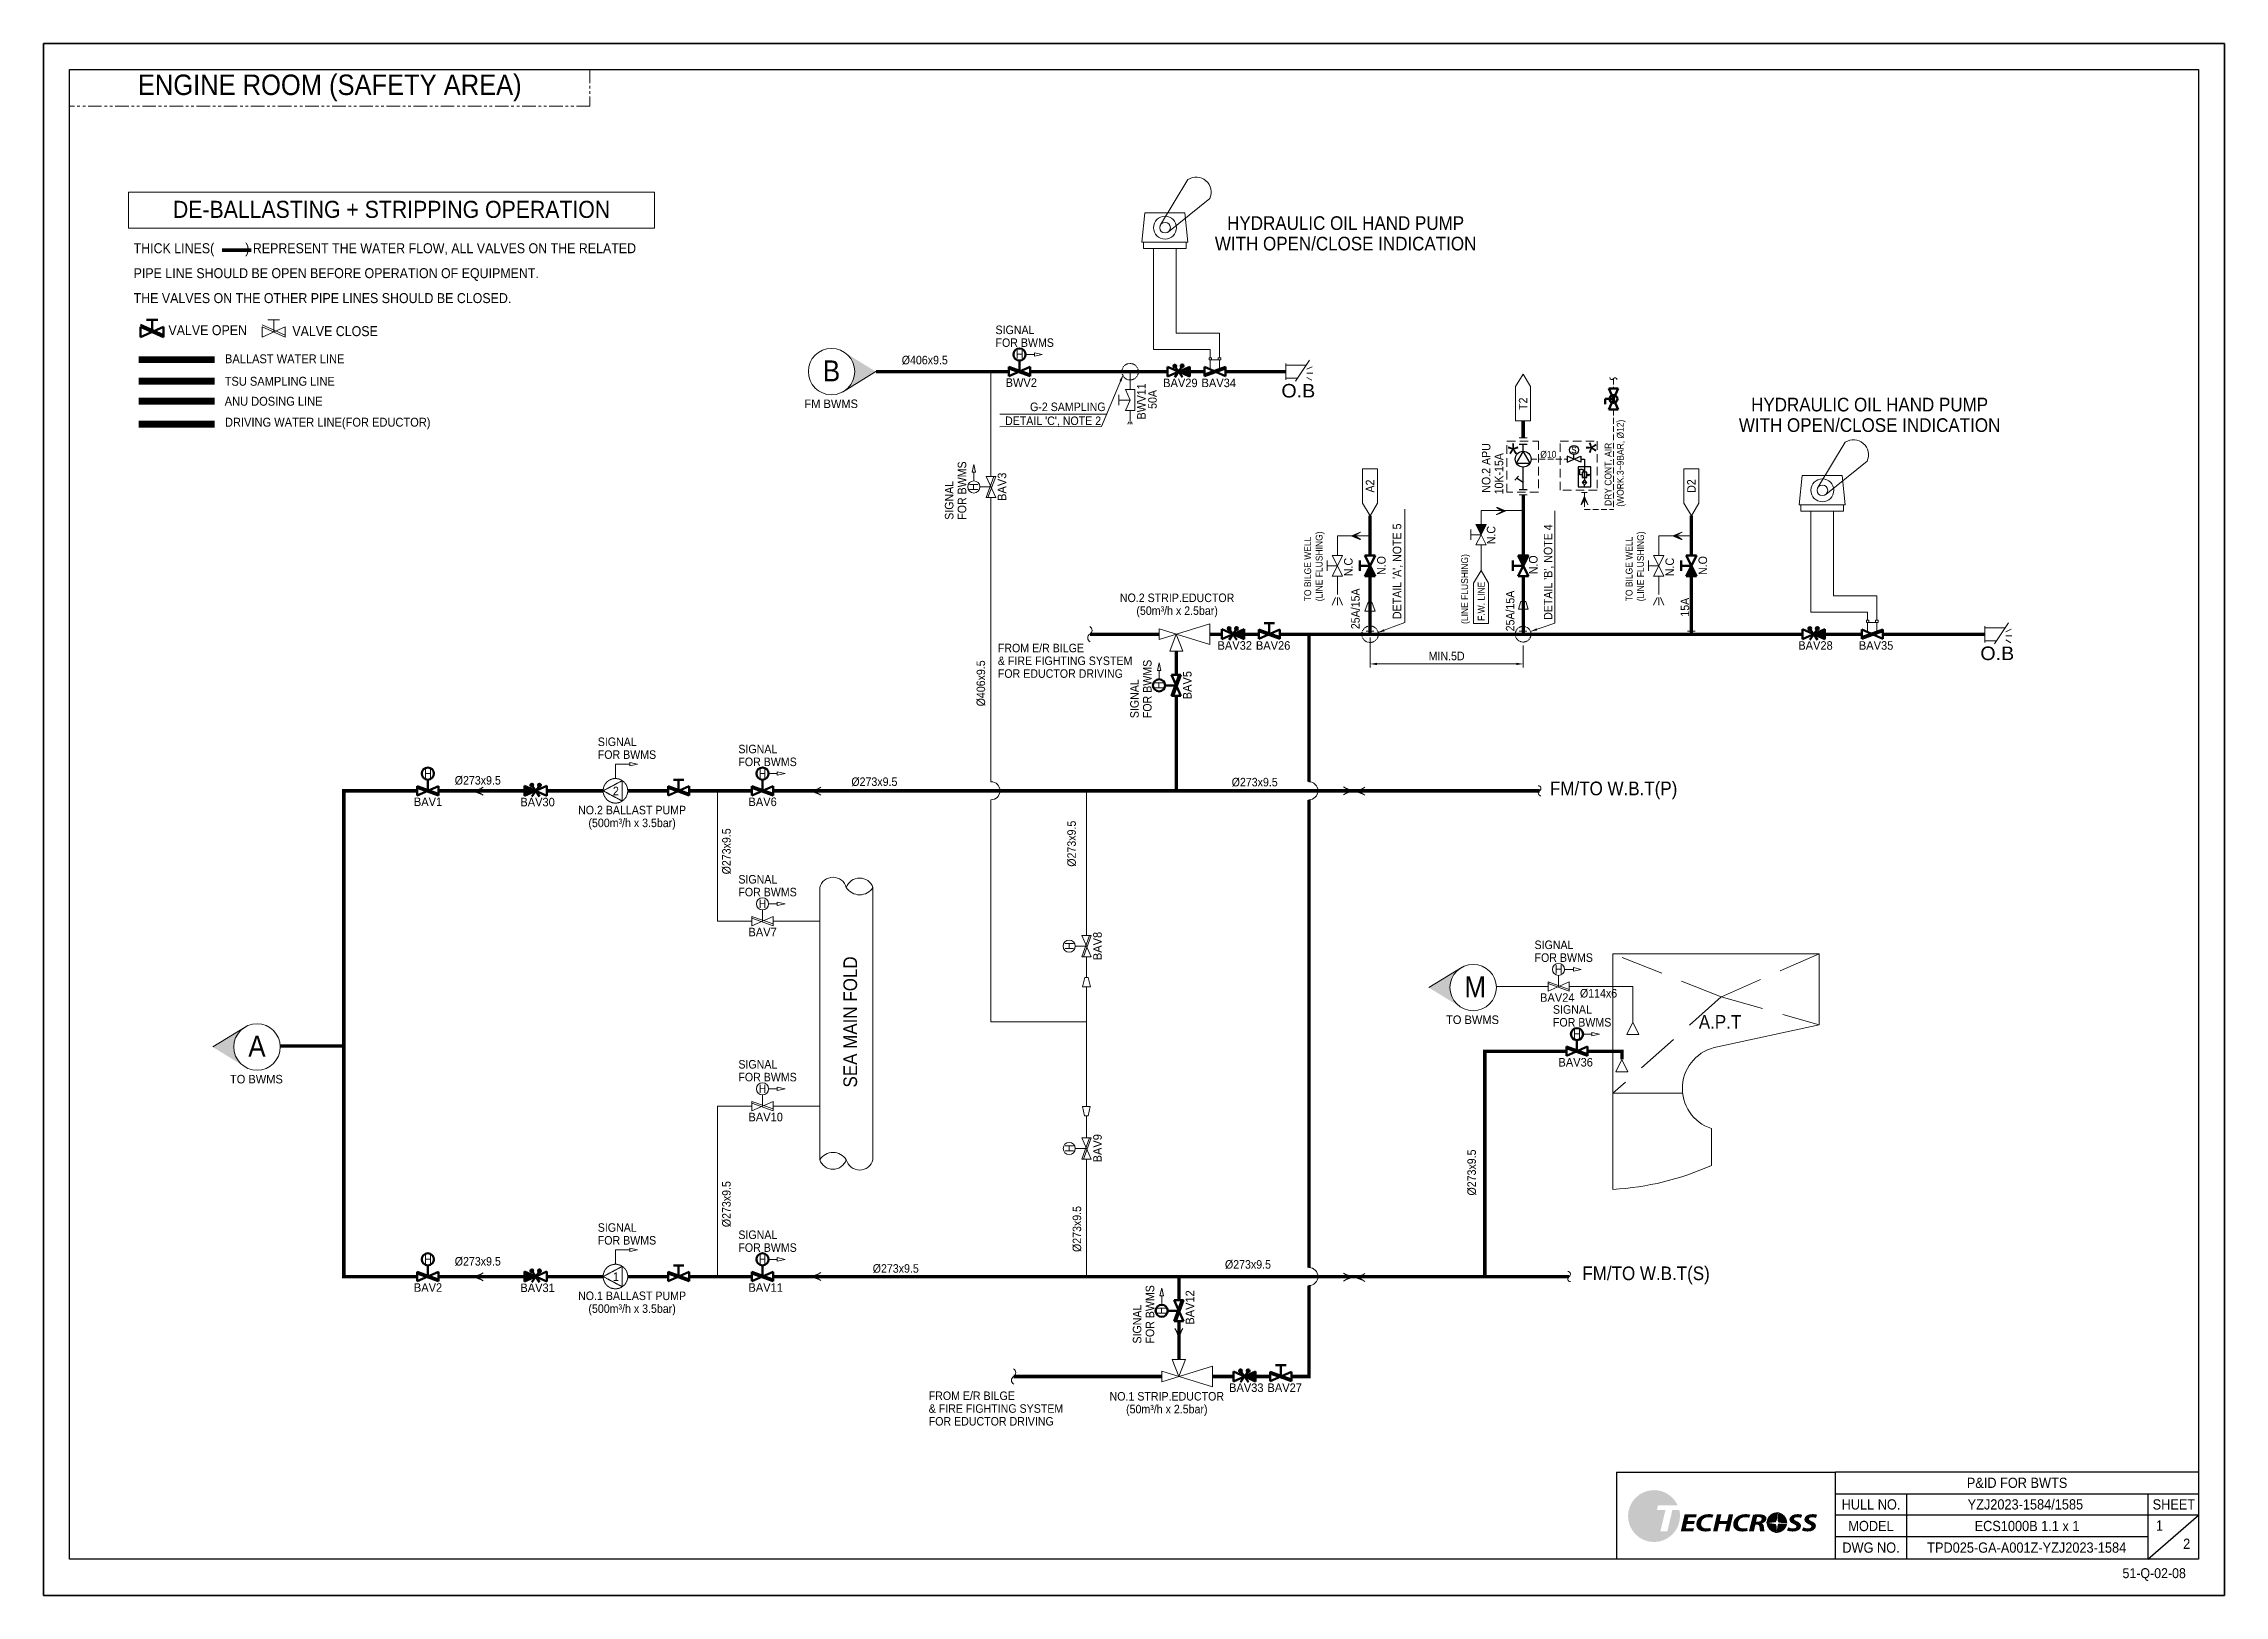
# Model space of a CAD drawing. Extents: x -553847 to 4496999, y 514150 to 878882.
# Drawn here: x 4295572 to 4359381, y 514150 to 559578 of the extents above; entities that cross this region are included whole.
import ezdxf

# ---------------------------------------------------------------- set-up
doc = ezdxf.new("R2010")
doc.units = 0
doc.header["$LTSCALE"] = 25
doc.header["$MEASUREMENT"] = 0
doc.header["$PDMODE"] = 3
doc.header["$PDSIZE"] = -7
for name, pattern in [('DASHED', [0.75, 0.5, -0.25]), ('DASHED2', [0.375, 0.25, -0.125]), ('Dashed_dotted', [9.714286, 6.857143, -1.428571, 0, -1.428571]), ('HIDDEN', [0.375, 0.25, -0.125]), ('PHANTOM', [63.5, 31.75, -6.35, 6.35, -6.35, 6.35, -6.35]), ('PHANTOM2', [31.75, 15.875, -3.175, 3.175, -3.175, 3.175, -3.175])]:
    doc.linetypes.add(name, pattern=pattern)
doc.layers.get('0').update_dxf_attribs({"linetype": 'CONTINUOUS', "lineweight": 9})
doc.layers.get('DEFPOINTS').update_dxf_attribs({"linetype": 'CONTINUOUS'})
doc.layers.add('0.1 Defpoints', color=7, linetype='CONTINUOUS', plot=False)
doc.layers.add('0.2 Dwg sheet', color=7, linetype='CONTINUOUS')
doc.layers.add('0.3 Text', color=7, linetype='CONTINUOUS')
for name, color, linetype, lineweight in [('0.4 Maker scope box', 3, 'HIDDEN', 9), ('0.5 Dim', 1, 'CONTINUOUS', 9), ('1.1 Y_Pipe', 7, 'CONTINUOUS', 13), ('1.10 Air line', 253, 'PHANTOM', 9), ('1.2 Y_Equip', 7, 'DASHED', 15), ('1.5 M_Equip', 4, 'CONTINUOUS', 30), ('1.7 Signal', 6, 'ZIGZAG', 9), ('1.9 Arrow', 1, 'CONTINUOUS', 9)]:
    doc.layers.add(name, color=color, linetype=linetype, lineweight=lineweight)
doc.layers.add('2.1 Valve open', color=7, linetype='CONTINUOUS', lineweight=50, true_color=0x1b21e4)
for name, color, linetype, true_color in [('2.2 Ballast water line', 7, 'CONTINUOUS', 0x1b21e4), ('2.3 TSU sampling line', 7, 'DASHED2', 0xf4541a), ('2.4 ANU dosing line', 7, 'DASHED2', 0xff29ff), ('2.5 Driving water line', 7, 'PHANTOM2', 0x0a8a31)]:
    doc.layers.add(name, color=color, linetype=linetype, true_color=true_color)
doc.styles.add('ARIAL', font='arial.ttf')
doc.styles.get("Standard").update_dxf_attribs({"font": '', "width": 0.95, "height": 250})
doc.styles.get('Standard').set_extended_font_data('Gulim')
doc.linetypes.add('ZIGZAG', pattern='A,0.0001,-0.2,[131,ltypeshp.shx,S=0.2,R=0,X=-0.2,Y=0],-0.4,[131,ltypeshp.shx,S=0.2,R=180,X=0.2,Y=0],-0.2', length=0.8001)
doc.dimstyles.new('TC50', dxfattribs={"dimtxt": 250, "dimasz": 200, "dimexe": 100, "dimexo": 100, "dimgap": 100, "dimtad": 1, "dimtoh": 1, "dimdec": 0, "dimrnd": 0.0005, "dimzin": 9, "dimdsep": 46, "dimtxsty": 'Standard', "dimcen": -3.5, "dimclrd": 1, "dimclre": 1, "dimazin": 2, "dimtfac": 0.6, "dimtdec": 0, "dimtmove": 0, "dimatfit": 3, "dimfxl": 4, "dimtolj": 1, "dimlwd": 15, "dimlwe": 15, "dimarcsym": 0})

msp = doc.modelspace()

# ---------------------------------------------------------------- texts
at = {"color": 0, "linetype": 'Continuous', "width": 0.95}
msp.add_text('BALLAST WATER LINE', height=260.744, dxfattribs=at).set_placement((4300879.5, 550219.6, 0))
at = {"linetype": 'Continuous', "width": 0.95}
for s, p in [('TSU SAMPLING LINE', (4300870.1, 549561.9, 0)), ('ANU DOSING LINE', (4300870.7, 548976.9, 0)), ('DRIVING WATER LINE(FOR EDUCTOR)', (4300879.5, 548363.9, 0))]:
    msp.add_text(s, height=260.744, dxfattribs=at).set_placement(p)
at = {"color": 0, "char_height": 292.032, "line_spacing_factor": 0.9}
for s, insert, width, attachment_point in [('\\pxsm1.5,ql;THICK LINES(         ) REPRESENT THE WATER FLOW, ALL VALVES ON THE RELATED \\PPIPE LINE SHOULD BE OPEN BEFORE OPERATION OF EQUIPMENT.\\PTHE VALVES ON THE OTHER PIPE LINES SHOULD BE CLOSED.', (4298205.3, 553733.5), 17668.88, 1), ('\\pxqc;VALVE OPEN ', (4300373.7, 551187.1), 2488.336, 5), ('\\pxqc;VALVE CLOSE', (4304100.7, 551157.9), 2488.336, 5)]:
    msp.add_mtext(s, dxfattribs=dict(at, insert=insert, width=width, attachment_point=attachment_point))
at = {"layer": '0.3 Text'}
for s, height, width, p in [('Ø406x9.5', 250, 0.95, (4320681.5, 550188.1)), ('BWV2', 250, 0.99, (4323719.8, 549528.8)), ('BAV29', 250, 0.99, (4328329.7, 549520.9)), ('BAV34', 250, 0.99, (4329452.9, 549520.9)), ('O.B', 396, 1.109649, (4331789.4, 549217.9)), ('FM BWMS', 250, 0.99, (4317835.4, 548908.6)), ('Ø10', 200, 0.95, (4339365.1, 547455.4, -934.9)), ('BAV32', 250, 0.99, (4329920.4, 541833.6)), ('BAV26', 250, 0.99, (4331043.5, 541833.6)), ('BAV28', 250, 0.99, (4346913, 541833.6)), ('BAV35', 250, 0.99, (4348686.8, 541833.6)), ('O.B', 396, 1.109649, (4352240.6, 541530.6)), ('Ø273x9.5', 250, 0.95, (4307602.5, 537886.5)), ('Ø273x9.5', 250, 0.95, (4319206.1, 537845.7)), ('Ø273x9.5', 250, 0.95, (4330334.4, 537833.1)), ('BAV1', 250, 0.99, (4306406.1, 537257.5)), ('BAV30', 250, 0.99, (4309521.2, 537249.6)), ('BAV6', 250, 0.99, (4316195.8, 537257.5)), ('BAV7', 250, 0.99, (4316195.8, 533444.6)), ('BAV24', 250, 0.99, (4339357.6, 531526.5)), ('Ø114x6', 250, 0.95, (4340524.8, 531653.2)), ('TO BWMS', 250, 0.99, (4336608.4, 530877)), ('BAV36', 250, 0.99, (4339896.1, 529632.6)), ('TO BWMS', 250, 0.99, (4301024.8, 529137.9)), ('BAV10', 250, 0.99, (4316195.8, 528028.5)), ('Ø273x9.5', 250, 0.95, (4307602.5, 523806.2)), ('Ø273x9.5', 250, 0.95, (4330137.8, 523714.4)), ('BAV2', 250, 0.99, (4306406.1, 523037.9)), ('BAV31', 250, 0.99, (4309521.2, 523030)), ('BAV11', 250, 0.99, (4316195.8, 523037.9)), ('Ø273x9.5', 250, 0.95, (4319831.9, 523596.3)), ('BAV33', 250, 0.99, (4330258.6, 520105.1)), ('BAV27', 250, 0.99, (4331381.8, 520105.1))]:
    msp.add_text(s, height=height, dxfattribs=dict(at, width=width)).set_placement(p)
for s, height, rotation, width, p in [('BWV11', 250, 90, 0.95, (4327818.8, 548577.2)), ('50A', 250, 90, 0.95, (4328142, 548884.1)), ('s', 248.9, 0.00724, 0.95, (4340272.7, 547586.8)), ('BAV3', 250, 90, 0.99, (4323738, 546190.3)), ('N.C', 250, 90, 0.95, (4338050.7, 544922.2)), ('N.C', 250, 90, 0.95, (4333873.5, 543987.9)), ('N.C', 250, 90, 0.95, (4343277.8, 543987.9)), ('25A/15A', 250, 90, 0.95, (4334081, 542435.8)), ('15A', 250, 90, 0.95, (4343719.7, 542801.4)), ('Ø406x9.5', 250, 90, 0.95, (4323120.2, 540176.3)), ('BAV5', 250, 90, 0.99, (4329160, 540382.5)), ('Ø273x9.5', 250, 90, 0.95, (4325774.6, 535481.8)), ('Ø273x9.5', 250, 90, 0.95, (4315676.4, 535258)), ('BAV8', 250, 90, 0.99, (4326532.5, 532747.7)), ('BAV9', 250, 90, 0.99, (4326532.5, 526826.1)), ('Ø273x9.5', 250, 90, 0.95, (4337480.7, 525856.6)), ('Ø273x9.5', 250, 90, 0.95, (4315676.4, 524930.4)), ('Ø273x9.5', 250, 90, 0.95, (4325930.5, 524202.5)), ('BAV12', 250, 90, 0.99, (4329237.3, 522074.7))]:
    msp.add_text(s, height=height, rotation=rotation, dxfattribs=dict(at, width=width)).set_placement(p)
at = {"layer": '0.3 Text', "linetype": 'Continuous', "width": 0.95}
for s, height, p in [('(WORK.3~9BAR, Ø12)', 200, (4341804.9, 546020.6)), ('NO.2 APU', 250, (4337905.3, 546430.4)), ('10K-15A', 250, (4338280.8, 546380.5)), ('DRY CONT. AIR ', 200, (4341448.4, 546042.4)), ('25A/15A', 250, (4338607.9, 542371.4))]:
    msp.add_text(s, height=height, rotation=90, dxfattribs=at).set_placement(p)
at = {"layer": '0.3 Text', "color": 4, "linetype": 'Continuous', "width": 0.95}
for s, p in [('1', (4357378.7, 516045.3)), ('2', (4358174.5, 515512.8))]:
    msp.add_text(s, height=300, dxfattribs=at).set_placement(p)
at = {"layer": '0.3 Text', "attachment_point": 5, "line_spacing_factor": 0.9}
for s, insert, char_height, width in [('ENGINE ROOM (SAFETY AREA)', (4303945, 558281.2), 600, 15226.206), ('NO.2 BALLAST PUMP\\P(500m³/h x 3.5bar)', (4312791.1, 536915.1), 250, 3464.914), ('NO.1 BALLAST PUMP\\P(500m³/h x 3.5bar)', (4312791.1, 522695.4), 250, 3464.914)]:
    msp.add_mtext(s, dxfattribs=dict(at, insert=insert, char_height=char_height, width=width))
at = {"layer": '0.3 Text', "char_height": 400, "attachment_point": 5, "line_spacing_factor": 0.9}
for s, width, insert in [('\\pxqc;HYDRAULIC OIL HAND PUMP \\PWITH OPEN/CLOSE INDICATION', 8519.21, (4333668.8, 554020.1, 0)), ('\\pxqc;HYDRAULIC OIL HAND PUMP \\PWITH OPEN/CLOSE INDICATION', 8519.21, (4349000.2, 548706.9, 0)), ('\\pxqc,t9;FM/TO W.B.T(P)', 7504.303, (4341511.3, 537713.2)), ('\\pxqc,t9;A.P.T', 6815.001, (4344624.1, 530940.5)), ('\\pxqc,t9;FM/TO W.B.T(S)', 9815.352, (4342459.2, 523518.7))]:
    msp.add_mtext_dynamic_manual_height_columns(s, width=width, gutter_width=1000, heights=[0], dxfattribs=dict(at, insert=insert))
at = {"layer": '0.3 Text', "color": 3, "char_height": 250, "width": 3089.316, "attachment_point": 5, "line_spacing_factor": 0.9}
for insert in [(4324969.3, 551009.1), (4313331.4, 538949.8), (4317445.2, 538737.8), (4317445.2, 534924.9), (4340741, 533006.8), (4341279.5, 531112.9), (4317445.2, 529508.8), (4313331.4, 524730.2), (4317445.2, 524518.2)]:
    msp.add_mtext('\\pxql;SIGNAL\\PFOR BWMS', dxfattribs=dict(at, insert=insert))
at = {"layer": '0.3 Text', "char_height": 250, "attachment_point": 3}
for s, insert in [('G-2 SAMPLING', (4326644.8, 549069.4)), ("DETAIL 'C', NOTE 2", (4326515.2, 548661.5))]:
    msp.add_mtext(s, dxfattribs=dict(at, insert=insert))
at = {"layer": '0.3 Text', "rotation": 90}
for s, insert, char_height, width, attachment_point in [('\\pxqc;T2', (4338862.7, 549035.3), 250, 1009.722, 5), ('\\pxqc;A2', (4334383.4, 546625.7), 250, 1009.722, 5), ('\\pxqc;D2', (4343787.7, 546625.7), 250, 1009.722, 5), ('\\pxql;(LINE FLUSHING)', (4337051.5, 542588.4), 200, 3714.7, 1), ('\\pxqc;F.W. LINE', (4337536.3, 541394), 200, 3714.7, 1)]:
    msp.add_mtext(s, dxfattribs=dict(at, insert=insert, char_height=char_height, width=width, attachment_point=attachment_point))
at = {"layer": '0.3 Text', "color": 3, "char_height": 250, "width": 3089.316, "attachment_point": 5, "rotation": 90, "line_spacing_factor": 0.9}
for insert in [(4322257.7, 547183.4), (4327679.7, 541375.6), (4327757, 523067.7)]:
    msp.add_mtext('\\pxql;SIGNAL\\PFOR BWMS', dxfattribs=dict(at, insert=insert))
at = {"layer": '0.3 Text', "char_height": 200, "attachment_point": 1, "rotation": 90}
for insert in [(4332459.7, 543252), (4341864.1, 543252)]:
    msp.add_mtext_dynamic_manual_height_columns('TO BILGE WELL\\P(LINE FLUSHING)', width=3714.7, gutter_width=1000, heights=[0], dxfattribs=dict(at, insert=insert))
at = {"layer": '0.3 Text', "char_height": 250, "attachment_point": 1, "rotation": 90}
for s, insert in [("DETAIL 'A', NOTE 5", (4335048.7, 542732)), ('N.O', (4334590.5, 544022.3)), ('N.O', (4339034.1, 544043.7)), ('N.O', (4343994.8, 544022.3))]:
    msp.add_mtext(s, dxfattribs=dict(at, insert=insert))
at = {"layer": '0.3 Text', "color": 0, "insert": (4339468.9, 542708.5), "char_height": 250, "attachment_point": 1, "rotation": 90}
msp.add_mtext("DETAIL 'B', NOTE 4", dxfattribs=at)
at = {"layer": '0.3 Text', "insert": (4319176.8, 530937.6), "char_height": 400, "width": 8247.999, "attachment_point": 5, "rotation": 90, "line_spacing_factor": 0.9}
msp.add_mtext('SEA MAIN FOLD', dxfattribs=at)
at = {"layer": '0.3 Text', "color": 4, "char_height": 300, "attachment_point": 5}
for s, insert, width in [('\\A1;\\pxqc;P&ID FOR BWTS', (4353315.3, 517444), 10618.125), ('\\A1;YZJ2023-1584/1585', (4353558.3, 516812.7), 6962.578), ('\\pxqc;ECS1000B 1.1 x 1', (4353607, 516179.6), 7060), ('\\A1;TPD025-GA-A001Z-YZJ2023-1584', (4353597, 515547.5), 7039.897)]:
    msp.add_mtext(s, dxfattribs=dict(at, insert=insert, width=width))
at = {"layer": '0.3 Text', "insert": (4349041.6, 516811.8), "char_height": 300, "width": 2070.807, "attachment_point": 5}
msp.add_mtext('HULL NO.', dxfattribs=at)
at = {"layer": '0.4 Maker scope box', "style": 'ARIAL'}
msp.add_text('*', height=616, dxfattribs=at).set_placement((4338401.5, 547255.4))
msp.add_text('*', height=616, rotation=90.164448, dxfattribs=at).set_placement((4341315.1, 547582.4))
at = {"layer": '1.1 Y_Pipe', "linetype": 'Continuous', "ltscale": 30, "width": 0.95}
for s, height, p in [('B', 612.9, (4318371.1, 549691.4)), ('FROM E/R BILGE', 250, (4323493.9, 541759)), ('& FIRE FIGHTING SYSTEM', 250, (4323493.9, 541385.4)), ('FOR EDUCTOR DRIVING', 250, (4323493.9, 541011.8)), ('M', 612.9, (4337144, 531659.8)), ('A', 612.9, (4301560.4, 529920.7)), ('FROM E/R BILGE', 250, (4321470.2, 519869.3)), ('& FIRE FIGHTING SYSTEM', 250, (4321470.2, 519495.7)), ('FOR EDUCTOR DRIVING', 250, (4321470.2, 519122.1))]:
    msp.add_text(s, height=height, dxfattribs=at).set_placement(p)
at = {"layer": '1.1 Y_Pipe', "color": 255, "char_height": 250, "width": 3464.914, "attachment_point": 5, "line_spacing_factor": 0.9}
for s, insert in [('{\\C256;H}', (4324130.4, 550479.5)), ('{\\C256;H}', (4306816.6, 538208.2)), ('{\\C256;H}', (4316606.3, 538208.2)), ('{\\C256;2}', (4312317, 537699.3)), ('{\\C256;H}', (4316606.3, 534395.4)), ('{\\C256;H}', (4339902.1, 532477.3)), ('{\\C256;H}', (4340440.6, 530583.3)), ('{\\C256;H}', (4316606.3, 528979.2)), ('{\\C256;H}', (4306816.6, 523988.6)), ('{\\C256;H}', (4316606.3, 523988.6)), ('{\\C256;1}', (4312317, 523479.6))]:
    msp.add_mtext(s, dxfattribs=dict(at, insert=insert))
at = {"layer": '1.1 Y_Pipe', "color": 255, "char_height": 250, "width": 3464.914, "attachment_point": 5, "rotation": 90, "line_spacing_factor": 0.9}
for insert in [(4322787.2, 546600.8), (4328209.3, 540793.1), (4325581.8, 533158.3), (4325581.8, 527236.7), (4328286.5, 522485.2)]:
    msp.add_mtext('{\\C256;H}', dxfattribs=dict(at, insert=insert))
at = {"layer": '1.1 Y_Pipe', "linetype": 'Continuous', "ltscale": 30, "char_height": 250, "width": 4443.357, "attachment_point": 5, "line_spacing_factor": 0.9}
for s, insert in [('{\\W2.20234; }NO.2 STRIP.EDUCTOR\\P{\\W2.20234; }(50m³/h x 2.5bar)', (4328638.3, 543128.7)), ('{\\W2.20234; }NO.1 STRIP.EDUCTOR\\P{\\W2.20234; }(50m³/h x 2.5bar)', (4328336.4, 519754))]:
    msp.add_mtext(s, dxfattribs=dict(at, insert=insert))
at = {"layer": '2.1 Valve open', "char_height": 250, "width": 3464.914, "attachment_point": 5, "line_spacing_factor": 0.9}
for insert in [(4324130.4, 550479.5), (4306816.6, 538208.2), (4316606.3, 538208.2), (4340440.6, 530583.3), (4306816.6, 523988.6), (4316606.3, 523988.6)]:
    msp.add_mtext('{\\C256;H}', dxfattribs=dict(at, insert=insert))
at = {"layer": '2.1 Valve open', "char_height": 250, "width": 3464.914, "attachment_point": 5, "rotation": 90, "line_spacing_factor": 0.9}
for insert in [(4328209.3, 540793.1), (4328286.5, 522485.2)]:
    msp.add_mtext('{\\C256;H}', dxfattribs=dict(at, insert=insert))
at = {"layer": '2.2 Ballast water line', "insert": (4305752.7, 554721.9), "char_height": 500, "width": 15390.85, "attachment_point": 5, "line_spacing_factor": 0.9}
msp.add_mtext('\\pxqc;DE-BALLASTING + STRIPPING OPERATION', dxfattribs=at)

# ---------------------------------------------------------------- blocks, each defined once
blk = doc.blocks.new('양식 51-Q-02-08')
at = {"layer": '0.1 Defpoints'}
blk.add_lwpolyline([(-2677005, 1033560), (-2613196, 1033560), (-2613196, 988132), (-2677005, 988132)], close=True, dxfattribs=at)
at = {"layer": '0.2 Dwg sheet'}
for p, q in [((-2630979, 991742), (-2624571, 991742)), ((-2630979, 991742), (-2630979, 989196)), ((-2624571, 989196), (-2624571, 991742)), ((-2613953, 991742), (-2624571, 991742)), ((-2624571, 991110), (-2613953, 991110)), ((-2622500, 991110), (-2622500, 989196)), ((-2615440, 991110), (-2615440, 989196)), ((-2613953, 990478), (-2624571, 990478)), ((-2615440, 989196), (-2613953, 990478)), ((-2615440, 989846), (-2624571, 989846))]:
    blk.add_line(p, q, dxfattribs=at)
blk.add_lwpolyline([(-2613953, 989196), (-2676245, 989196), (-2676245, 1032800), (-2613953, 1032800)], close=True, dxfattribs=at)
at = {"layer": '0.2 Dwg sheet', "insert": (-2623536, 989529), "char_height": 300, "width": 2070.81, "attachment_point": 5}
blk.add_mtext('DWG NO.', dxfattribs=at)
at = {"layer": '0.3 Text', "width": 0.95}
blk.add_text('51-Q-02-08', height=291.7, dxfattribs=at).set_placement((-2616177, 988637))
at = {"layer": '0.3 Text', "char_height": 300, "attachment_point": 5}
for s, insert, width in [('MODEL', (-2623536, 990162), 2070.81), ('\\A1;SHEET', (-2614674, 990794), 1532.09)]:
    blk.add_mtext(s, dxfattribs=dict(at, insert=insert, width=width))
blk = doc.blocks.new('*D216')
at = {"layer": '0.5 Dim', "color": 1, "linetype": 'ByBlock', "lineweight": 15, "ltscale": 30, "transparency": 16777216}
for p, q in [((4334383, 542188), (4334383, 541318)), ((4338866, 541958), (4338866, 541318)), ((4334583, 541418), (4338666, 541418))]:
    blk.add_line(p, q, dxfattribs=at)
at = {"layer": '0.5 Dim', "color": 1, "linetype": 'Continuous', "ltscale": 30, "transparency": 16777216}
for points in [[(4334583, 541452), (4334583, 541385), (4334383, 541418)], [(4338666, 541452), (4338666, 541385), (4338866, 541418)]]:
    blk.add_solid(points, dxfattribs=at)
at = {"layer": 'DEFPOINTS', "color": 0, "linetype": 'Continuous', "ltscale": 30, "transparency": 16777216}
for p in [(4334383, 542288), (4338866, 542058), (4338866, 541418)]:
    blk.add_point(p, dxfattribs=at)
at = {"layer": '0.5 Dim', "color": 0, "linetype": 'Continuous', "ltscale": 30, "transparency": 16777216, "insert": (4336624, 541648), "char_height": 250, "attachment_point": 5}
blk.add_mtext('\\A1;{\\C0;MIN.5D}', dxfattribs=at)

# ---------------------------------------------------------------- dimensions: what is measured, and where the dimension line sits
at = {"layer": '0.5 Dim', "color": 0, "linetype": 'Continuous', "ltscale": 30}
dim = msp.add_linear_dim(base=(4338865.8, 541418.4), p1=(4334383.2, 542287.7), p2=(4338865.8, 542058.1), text='{\\C0;MIN.5D}', dimstyle='TC50', override={"dimtoh": 0, "dimarcsym": 1}, dxfattribs=at)
dim.commit()
dim.dimension.update_dxf_attribs({"geometry": '*D216', "text_midpoint": (4336624.5, 541418.4), "dimtype": 160})

# ---------------------------------------------------------------- hatches: boundary and pattern name
at = {"layer": '0.2 Dwg sheet', "lineweight": 0}
h = msp.add_hatch(color=256, dxfattribs=at)
h.dxf.hatch_style = 2
edge = h.paths.add_edge_path()
edge.add_spline(control_points=[(4343229.4, 516645.4), (4343229.4, 516645.4), (4343082.3, 516028.7), (4343082.3, 516028.7), (4343082.3, 516028.7), (4342878.5, 516028.7), (4342878.5, 516028.7), (4342878.5, 516028.7), (4343025.7, 516645.4), (4343025.7, 516645.4), (4343025.7, 516645.4), (4342773.8, 516645.4), (4342773.8, 516645.4), (4342773.8, 516645.4), (4342809.2, 516787.2), (4342809.2, 516787.2), (4342809.2, 516787.2), (4343384.5, 516787.2), (4343384.5, 516787.2), (4343264.8, 517049.8), (4343000.2, 517232.4), (4342692.7, 517232.4), (4342273, 517232.4), (4341932.7, 516892.1), (4341932.7, 516472.3), (4341932.7, 516052.5), (4342273, 515712.2), (4342692.7, 515712.2), (4343112.6, 515712.2), (4343452.8, 516052.5), (4343452.8, 516472.3), (4343452.8, 516531.9), (4343445.7, 516589.7), (4343432.8, 516645.4), (4343432.8, 516645.4), (4343229.4, 516645.4), (4343229.4, 516645.4)], knot_values=[0, 0, 0, 0, 1, 1, 1, 2, 2, 2, 3, 3, 3, 4, 4, 4, 5, 5, 5, 6, 6, 6, 7, 7, 7, 8, 8, 8, 9, 9, 9, 10, 10, 10, 11, 11, 11, 12, 12, 12, 12], degree=3, periodic=0)
h = msp.add_hatch(color=256, dxfattribs=at)
h.dxf.hatch_style = 2
h.paths.add_polyline_path([(4343864, 516238.2), (4343652.2, 516238.2), (4343624.6, 516118), (4343863.1, 516118), (4343841.9, 516027.8), (4343475.7, 516027.8), (4343589.2, 516521.8), (4343942.9, 516521.8), (4343921.6, 516431.8), (4343696.5, 516431.8), (4343671.6, 516326.8), (4343885.3, 516326.8)])
h = msp.add_hatch(color=256, dxfattribs=at)
h.dxf.hatch_style = 2
edge = h.paths.add_edge_path()
edge.add_spline(control_points=[(4344352.5, 516041), (4344320.7, 516029.3), (4344267.4, 516019.8), (4344195.7, 516019.8), (4344037, 516019.8), (4343931.5, 516098.9), (4343931.5, 516229.5), (4343931.5, 516341.6), (4343991.8, 516428), (4344082.2, 516477.9), (4344144.3, 516513), (4344217, 516529.9), (4344301.1, 516529.9), (4344365.8, 516529.9), (4344414.6, 516517.4), (4344432.3, 516509.5), (4344432.3, 516509.5), (4344396.9, 516423.6), (4344396.9, 516423.6), (4344380, 516430.9), (4344340.1, 516439.7), (4344288.7, 516439.7), (4344237.3, 516439.7), (4344188.5, 516426.6), (4344152.3, 516401.6), (4344102.6, 516367.2), (4344069.8, 516310.7), (4344069.8, 516241.9), (4344069.8, 516162.7), (4344123.9, 516109.9), (4344228.5, 516109.9), (4344271, 516109.9), (4344312.7, 516115.7), (4344342, 516126.1), (4344342, 516126.1), (4344352.5, 516041), (4344352.5, 516041)], knot_values=[0, 0, 0, 0, 1, 1, 1, 2, 2, 2, 3, 3, 3, 4, 4, 4, 5, 5, 5, 6, 6, 6, 7, 7, 7, 8, 8, 8, 9, 9, 9, 10, 10, 10, 11, 11, 11, 12, 12, 12, 12], degree=3, periodic=0)
h = msp.add_hatch(color=256, dxfattribs=at)
h.dxf.hatch_style = 2
h.paths.add_polyline_path([(4344662.8, 516521.8), (4344618.5, 516329.9), (4344834.8, 516329.9), (4344879.1, 516521.8), (4345007.7, 516521.8), (4344894.2, 516027.8), (4344766.5, 516027.8), (4344813.5, 516236), (4344596.3, 516236), (4344549.3, 516027.8), (4344421.7, 516027.8), (4344535.1, 516521.8)])
h = msp.add_hatch(color=256, dxfattribs=at)
h.dxf.hatch_style = 2
edge = h.paths.add_edge_path()
edge.add_spline(control_points=[(4345430.7, 516041), (4345398.9, 516029.3), (4345345.6, 516019.8), (4345273.8, 516019.8), (4345115.2, 516019.8), (4345009.6, 516098.9), (4345009.6, 516229.5), (4345009.6, 516341.6), (4345069.9, 516428), (4345160.2, 516477.9), (4345222.5, 516513), (4345295.1, 516529.9), (4345379.3, 516529.9), (4345444, 516529.9), (4345492.8, 516517.4), (4345510.4, 516509.5), (4345510.4, 516509.5), (4345475, 516423.6), (4345475, 516423.6), (4345458.3, 516430.9), (4345418.3, 516439.7), (4345366.9, 516439.7), (4345315.4, 516439.7), (4345266.8, 516426.6), (4345230.4, 516401.6), (4345180.7, 516367.2), (4345147.9, 516310.7), (4345147.9, 516241.9), (4345147.9, 516162.7), (4345201.9, 516109.9), (4345306.6, 516109.9), (4345349.1, 516109.9), (4345390.8, 516115.7), (4345420, 516126.1), (4345420, 516126.1), (4345430.7, 516041), (4345430.7, 516041)], knot_values=[0, 0, 0, 0, 1, 1, 1, 2, 2, 2, 3, 3, 3, 4, 4, 4, 5, 5, 5, 6, 6, 6, 7, 7, 7, 8, 8, 8, 9, 9, 9, 10, 10, 10, 11, 11, 11, 12, 12, 12, 12], degree=3, periodic=0)
at = {"layer": '0.2 Dwg sheet', "linetype": 'Continuous', "lineweight": 0}
h = msp.add_hatch(color=256, dxfattribs=at)
h.paths.add_polyline_path([(4345981.7, 516420.7), (4345973, 516445.7), (4345937.7, 516484.3), (4345882.3, 516510.1), (4345812.2, 516522.3), (4345735.4, 516524.4), (4345663.6, 516520.9), (4345600.6, 516512.3), (4345489, 516028.2), (4345492, 516027.8), (4345614.8, 516027.8), (4345659.1, 516222.6), (4345705.5, 516222.6), (4345719.8, 516221.4), (4345744.5, 516213.9), (4345762.4, 516198.7), (4345774.4, 516173.3), (4345791.2, 516048.5), (4345795, 516032.2), (4345802.1, 516027.7), (4345927.9, 516027.7), (4345921.7, 516046.8), (4345916.4, 516075.6), (4345903.1, 516180.1), (4345896.5, 516206.5), (4345871.1, 516245.1), (4345848, 516258.9), (4345848, 516260.9), (4345861.8, 516264.9), (4345907.8, 516284.2), (4345944.2, 516310.5), (4345970.6, 516344.8), (4345982.9, 516386.7), (4345983.5, 516406.7)])
h.paths.add_polyline_path([(4345841.8, 516372.7, -0.1380365), (4345810.6, 516329.1, -0.1340355), (4345738.7, 516306.2), (4345676.5, 516306.2), (4345706.2, 516442.4), (4345769.2, 516442.4, -0.1816988), (4345829, 516422.6, -0.2969134)], flags=16)
at = {"layer": '0.2 Dwg sheet', "lineweight": 0}
h = msp.add_hatch(color=256, dxfattribs=at)
h.dxf.hatch_style = 2
edge = h.paths.add_edge_path()
edge.add_spline(control_points=[(4346312.2, 516579.7), (4346303.8, 516580.4), (4346295.4, 516581), (4346286.8, 516581), (4346185.9, 516581), (4346096.9, 516530.8), (4346042.9, 516454.2), (4346031.8, 516436.8), (4346021.9, 516418.4), (4346013.6, 516398.6), (4346001.6, 516369.9), (4345993.8, 516340.5), (4345989.7, 516311.3), (4345988.8, 516301.8), (4345988.3, 516292.2), (4345988.3, 516282.4), (4345988.3, 516281.9), (4345988.3, 516281.3), (4345988.3, 516280.7), (4346100.7, 516288), (4346231.5, 516300.8), (4346247.7, 516308), (4346268.6, 516317.4), (4346300.3, 516504.3), (4346312.2, 516579.7)], knot_values=[0, 0, 0, 0, 1, 1, 1, 2, 2, 2, 3, 3, 3, 4, 4, 4, 5, 5, 5, 6, 6, 6, 7, 7, 7, 8, 8, 8, 8], degree=3, periodic=0)
h = msp.add_hatch(color=256, dxfattribs=at)
h.dxf.hatch_style = 2
edge = h.paths.add_edge_path()
edge.add_spline(control_points=[(4346238.7, 516227.9), (4346215.3, 516242.2), (4346085.8, 516250.1), (4345989.7, 516254.1), (4346003.1, 516112.2), (4346115.7, 515999.2), (4346257.5, 515985.4), (4346265.4, 516115.4), (4346272.9, 516207.2), (4346238.7, 516227.9)], knot_values=[0, 0, 0, 0, 1, 1, 1, 2, 2, 2, 3, 3, 3, 3], degree=3, periodic=0)
h = msp.add_hatch(color=256, dxfattribs=at)
h.dxf.hatch_style = 2
edge = h.paths.add_edge_path()
edge.add_spline(control_points=[(4346290.4, 515984.1), (4346439.5, 515985.8), (4346561.9, 516096.8), (4346582.1, 516240.7), (4346462.1, 516237.8), (4346360.3, 516234.4), (4346345.8, 516231.5), (4346318.8, 516225.8), (4346298.8, 516065.6), (4346290.4, 515984.1)], knot_values=[0, 0, 0, 0, 1, 1, 1, 2, 2, 2, 3, 3, 3, 3], degree=3, periodic=0)
h = msp.add_hatch(color=256, dxfattribs=at)
h.dxf.hatch_style = 2
edge = h.paths.add_edge_path()
edge.add_spline(control_points=[(4346343.8, 516298.2), (4346359.1, 516288.1), (4346463.4, 516282.2), (4346585.2, 516278.6), (4346585.2, 516279.9), (4346585.4, 516281.1), (4346585.4, 516282.4), (4346585.4, 516429), (4346479.6, 516550.7), (4346340.3, 516575.9), (4346330.4, 516490.9), (4346314.1, 516317.8), (4346343.8, 516298.2)], knot_values=[0, 0, 0, 0, 1, 1, 1, 2, 2, 2, 3, 3, 3, 4, 4, 4, 4], degree=3, periodic=0)
h = msp.add_hatch(color=256, dxfattribs=at)
h.dxf.hatch_style = 2
edge = h.paths.add_edge_path()
edge.add_spline(control_points=[(4346623.8, 516142.2), (4346659.2, 516124.7), (4346708.8, 516110.6), (4346764.7, 516110.6), (4346813.5, 516110.6), (4346858.7, 516129.7), (4346858.7, 516167.8), (4346858.7, 516196.4), (4346832.9, 516214), (4346778.1, 516238.2), (4346715.1, 516266.1), (4346654.8, 516305.6), (4346654.8, 516369.3), (4346654.8, 516469), (4346759.3, 516529.9), (4346889.6, 516529.9), (4346961.4, 516529.9), (4347004.1, 516516.7), (4347029.6, 516505.7), (4347029.6, 516505.7), (4346989.8, 516417.9), (4346989.8, 516417.9), (4346970.4, 516426.6), (4346928.7, 516439.7), (4346879, 516439), (4346819.6, 516439), (4346788.6, 516414.8), (4346788.6, 516387.6), (4346788.6, 516358.3), (4346825, 516340.8), (4346875.5, 516317.4), (4346948.2, 516285.7), (4346993.4, 516245.4), (4346993.4, 516186.1), (4346993.4, 516076.1), (4346883.5, 516019.8), (4346751.3, 516019.8), (4346668.9, 516020.4), (4346608.7, 516038), (4346581.2, 516055), (4346581.2, 516055), (4346623.8, 516142.2), (4346623.8, 516142.2)], knot_values=[0, 0, 0, 0, 1, 1, 1, 2, 2, 2, 3, 3, 3, 4, 4, 4, 5, 5, 5, 6, 6, 6, 7, 7, 7, 8, 8, 8, 9, 9, 9, 10, 10, 10, 11, 11, 11, 12, 12, 12, 13, 13, 13, 14, 14, 14, 14], degree=3, periodic=0)
h = msp.add_hatch(color=256, dxfattribs=at)
h.dxf.hatch_style = 2
edge = h.paths.add_edge_path()
edge.add_spline(control_points=[(4347060.8, 516142.2), (4347096.3, 516124.7), (4347145.8, 516110.6), (4347201.7, 516110.6), (4347250.6, 516110.6), (4347295.7, 516129.7), (4347295.7, 516167.8), (4347295.7, 516196.4), (4347270.1, 516214), (4347215, 516238.2), (4347152.1, 516266.1), (4347091.8, 516305.6), (4347091.8, 516369.3), (4347091.8, 516469), (4347196.5, 516529.9), (4347326.7, 516529.9), (4347398.5, 516529.9), (4347441, 516516.7), (4347466.8, 516505.7), (4347466.8, 516505.7), (4347426.9, 516417.9), (4347426.9, 516417.9), (4347407.4, 516426.6), (4347365.8, 516439.7), (4347316.2, 516439), (4347256.8, 516439), (4347225.6, 516414.8), (4347225.6, 516387.6), (4347225.6, 516358.3), (4347262, 516340.8), (4347312.5, 516317.4), (4347385.2, 516285.7), (4347430.5, 516245.4), (4347430.5, 516186.1), (4347430.5, 516076.1), (4347320.5, 516019.8), (4347188.5, 516019.8), (4347105.9, 516020.4), (4347045.8, 516038), (4347018.2, 516055), (4347018.2, 516055), (4347060.8, 516142.2), (4347060.8, 516142.2)], knot_values=[0, 0, 0, 0, 1, 1, 1, 2, 2, 2, 3, 3, 3, 4, 4, 4, 5, 5, 5, 6, 6, 6, 7, 7, 7, 8, 8, 8, 9, 9, 9, 10, 10, 10, 11, 11, 11, 12, 12, 12, 13, 13, 13, 14, 14, 14, 14], degree=3, periodic=0)
at = {"layer": '1.1 Y_Pipe', "linetype": 'Continuous', "ltscale": 30}
h = msp.add_hatch(dxfattribs=at)
h.set_pattern_fill('ANSI31', color=256, scale=1.072502)
h.set_pattern_definition([(45, (4248202.53085, 198087.2463), (-0.094796635586, 0.094796635586), [])])
h.paths.add_polyline_path([(4319014, 549417.2, 0.5309324), (4319001.1, 550541.7), (4319925, 549975.1)])
at = {"layer": '1.1 Y_Pipe'}
for points in [[(4329107.2, 550119.8), (4328781.2, 549975.1), (4329107.2, 549830.3)], [(4337631.3, 545202.1), (4337783.1, 545503.7), (4337480.5, 545503.7)], [(4334383.3, 544292.1), (4334535.2, 543990.5), (4334232.6, 543990.5)], [(4338865.7, 544292.1), (4339017.6, 544593.6), (4338715, 544593.6)], [(4343787.7, 544292.1), (4343939.6, 543990.5), (4343636.9, 543990.5)], [(4330697.9, 542432.4), (4330371.9, 542287.7), (4330697.9, 542143)], [(4347690.4, 542432.4), (4347364.4, 542287.7), (4347690.4, 542143)], [(4309646.6, 537848.5), (4309972.6, 537703.8), (4309646.6, 537559)], [(4309646.6, 523628.9), (4309972.6, 523484.1), (4309646.6, 523339.4)], [(4331036.1, 520703.9), (4330710.1, 520559.2), (4331036.1, 520414.5)]]:
    msp.add_hatch(color=256, dxfattribs=at).paths.add_polyline_path(points)
at = {"layer": '1.1 Y_Pipe', "linetype": 'Continuous', "ltscale": 30}
h = msp.add_hatch(dxfattribs=at)
h.set_pattern_fill('ANSI31', color=256, scale=1.072502, angle=-180)
h.set_pattern_definition([(225, (4407825.12348, 883831.39626), (0.094796635586, -0.094796635586), [])])
h.paths.add_polyline_path([(4337013.6, 532501.4, 0.5309324), (4337026.6, 531377), (4336102.6, 531943.6)])
h = msp.add_hatch(dxfattribs=at)
h.set_pattern_fill('ANSI31', color=256, scale=1.072502, angle=-180)
h.set_pattern_definition([(225, (4372241.4973, 882092.2409), (0.094796635586, -0.094796635586), [])])
h.paths.add_polyline_path([(4301430, 530762.3, 0.5309324), (4301442.9, 529637.8), (4300519, 530204.4)])
h = msp.add_hatch(color=256, dxfattribs=at)
h.paths.add_polyline_path([(4328791, 521650.1), (4328791, 521777.7), (4328673.5, 521961.1)])
h.paths.add_polyline_path([(4328791, 521650.1), (4328908.4, 521961.1), (4328791, 521777.7)])
at = {"layer": '1.5 M_Equip'}
h = msp.add_hatch(color=256, dxfattribs=at)
h.paths.add_polyline_path([(4340656.7, 546878.4), (4340665.4, 546909.5), (4340648, 546909.5)])
h.paths.add_polyline_path([(4340647.9, 546997.7), (4340665.3, 546997.7), (4340656.6, 547028.7)])
at = {"layer": '1.9 Arrow'}
h = msp.add_hatch(dxfattribs=at)
h.set_pattern_fill('ANSI31', color=256, scale=0.356064, angle=90, style=0)
h.set_pattern_definition([(45, (4016764.481565, 301838.114715), (0.031471872735, -0.031471872735), [])])
h.paths.add_polyline_path([(4340559, 546073.3), (4340659.7, 546239.4), (4340760.5, 546073.3), (4340659.7, 546314.9)])
h = msp.add_hatch(dxfattribs=at)
h.set_pattern_fill('ANSI31', color=256, scale=0.382453, style=0)
h.set_pattern_definition([(315, (4071855.721377, 887764.778904), (-0.033804374581, -0.033804374581), [])])
h.paths.add_polyline_path([(4338081.5, 545785.6), (4338260.2, 545893.3), (4338082.1, 546002.1), (4338341.3, 545893.1)])
h = msp.add_hatch(dxfattribs=at)
h.set_pattern_fill('ANSI31', color=256, scale=0.382453, angle=360, style=0)
h.set_pattern_definition([(315, (4061082.989324, 878619.95076), (-0.033804374581, -0.033804374581), [])])
h.paths.add_polyline_path([(4334108.9, 545276.7), (4333930.2, 545169), (4334108.3, 545060.2), (4333849.1, 545169.2)])
h = msp.add_hatch(dxfattribs=at)
h.set_pattern_fill('ANSI31', color=256, scale=0.382453, angle=360, style=0)
h.set_pattern_definition([(315, (4070487.35597, 878619.95076), (-0.033804374581, -0.033804374581), [])])
h.paths.add_polyline_path([(4343513.3, 545276.7), (4343334.6, 545169), (4343512.6, 545060.2), (4343253.5, 545169.2)])
h = msp.add_hatch(color=256, dxfattribs=at)
h.paths.add_polyline_path([(4308117.6, 537689.1), (4308245.2, 537689.1), (4308428.6, 537806.6)])
h.paths.add_polyline_path([(4308117.6, 537689.1), (4308428.6, 537571.7), (4308245.2, 537689.1)])
h = msp.add_hatch(color=256, dxfattribs=at)
h.paths.add_polyline_path([(4318001.6, 537689.1), (4318129.2, 537689.1), (4318312.5, 537806.6)])
h.paths.add_polyline_path([(4318001.6, 537689.1), (4318312.5, 537571.7), (4318129.2, 537689.1)])
h = msp.add_hatch(color=256, dxfattribs=at)
h.paths.add_polyline_path([(4333916.3, 537703), (4333788.7, 537703), (4333605.4, 537585.5)])
h.paths.add_polyline_path([(4333916.3, 537703), (4333605.4, 537820.4), (4333788.7, 537703)])
h = msp.add_hatch(color=256, dxfattribs=at)
h.paths.add_polyline_path([(4333923.9, 537689.1), (4334051.5, 537689.1), (4334234.8, 537806.6)])
h.paths.add_polyline_path([(4333923.9, 537689.1), (4334234.8, 537571.7), (4334051.5, 537689.1)])
h = msp.add_hatch(color=256, dxfattribs=at)
h.paths.add_polyline_path([(4308117.6, 523475.2), (4308245.2, 523475.2), (4308428.6, 523592.6)])
h.paths.add_polyline_path([(4308117.6, 523475.2), (4308428.6, 523357.8), (4308245.2, 523475.2)])
h = msp.add_hatch(color=256, dxfattribs=at)
h.paths.add_polyline_path([(4318001.6, 523482.3), (4318129.2, 523482.3), (4318312.5, 523599.8)])
h.paths.add_polyline_path([(4318001.6, 523482.3), (4318312.5, 523364.9), (4318129.2, 523482.3)])
h = msp.add_hatch(color=256, dxfattribs=at)
h.paths.add_polyline_path([(4333916.3, 523469.6), (4333788.7, 523469.6), (4333605.4, 523352.2)])
h.paths.add_polyline_path([(4333916.3, 523469.6), (4333605.4, 523587.1), (4333788.7, 523469.6)])
h = msp.add_hatch(color=256, dxfattribs=at)
h.paths.add_polyline_path([(4333923.9, 523455.8), (4334051.5, 523455.8), (4334234.8, 523573.2)])
h.paths.add_polyline_path([(4333923.9, 523455.8), (4334234.8, 523338.3), (4334051.5, 523455.8)])
at = {"layer": '2.1 Valve open'}
for points in [[(4329107.2, 550119.8), (4328781.2, 549975.1), (4329107.2, 549830.3)], [(4334383.3, 544292.1), (4334535.2, 543990.5), (4334232.6, 543990.5)], [(4338865.7, 544292.1), (4339017.6, 544593.6), (4338715, 544593.6)], [(4343787.7, 544292.1), (4343939.6, 543990.5), (4343636.9, 543990.5)], [(4330697.9, 542432.4), (4330371.9, 542287.7), (4330697.9, 542143)], [(4347690.4, 542432.4), (4347364.4, 542287.7), (4347690.4, 542143)], [(4309646.6, 537848.5), (4309972.6, 537703.8), (4309646.6, 537559)], [(4309646.6, 523628.9), (4309972.6, 523484.1), (4309646.6, 523339.4)], [(4331036.1, 520703.9), (4330710.1, 520559.2), (4331036.1, 520414.5)]]:
    msp.add_hatch(color=256, dxfattribs=at).paths.add_polyline_path(points)

# ---------------------------------------------------------------- linework, layer by layer
at = {"ltscale": 30}
msp.add_lwpolyline([(4298057.3, 555228.2), (4313448.1, 555228.2), (4313448.1, 554178.4), (4298057.3, 554178.4)], close=True, dxfattribs=at)
at = {"layer": '0.1 Defpoints', "color": 4, "linetype": 'ByBlock'}
msp.add_lwpolyline([(4295572.2, 514150.1), (4359381.2, 514150.1), (4359381.2, 559578), (4295572.2, 559578)], close=True, dxfattribs=at)
at = {"layer": '0.2 Dwg sheet', "linetype": 'Continuous', "lineweight": 0}
msp.add_line((4345489, 516028.2), (4345600.6, 516512.3), dxfattribs=at)
at = {"layer": '0.2 Dwg sheet', "lineweight": 0}
for points in [[(4346247.7, 516308), (4346231.5, 516300.8), (4346100.7, 516288), (4345988.3, 516280.7)], [(4345989.7, 516254.1), (4346085.8, 516250.1), (4346215.3, 516242.2), (4346238.7, 516227.9)], [(4346238.7, 516227.9), (4346272.9, 516207.2), (4346265.4, 516115.4), (4346257.5, 515985.4)], [(4346312.2, 516579.7), (4346300.3, 516504.3), (4346268.6, 516317.4), (4346247.7, 516308)], [(4346290.4, 515984.1), (4346298.8, 516065.6), (4346318.8, 516225.8), (4346345.8, 516231.5)], [(4346343.8, 516298.2), (4346314.1, 516317.8), (4346330.4, 516490.9), (4346340.3, 516575.9)], [(4346585.2, 516278.6), (4346463.4, 516282.2), (4346359.1, 516288.1), (4346343.8, 516298.2)], [(4346345.8, 516231.5), (4346360.3, 516234.4), (4346462.1, 516237.8), (4346582.1, 516240.7)]]:
    msp.add_open_spline(points, degree=3, dxfattribs=at)
at = {"layer": '0.3 Text', "linetype": 'Continuous', "ltscale": 30}
for p, q in [((4329107.2, 550119.8), (4329107.2, 549830.3)), ((4330697.9, 542432.4), (4330697.9, 542143)), ((4347690.4, 542432.4), (4347690.4, 542143)), ((4309646.6, 537848.5), (4309646.6, 537559)), ((4309646.6, 523628.9), (4309646.6, 523339.4)), ((4331036.1, 520703.9), (4331036.1, 520414.5))]:
    msp.add_line(p, q, dxfattribs=at)
at = {"layer": '0.4 Maker scope box', "linetype": 'DASHED', "lineweight": 15, "ltscale": 20}
msp.add_lwpolyline([(4338387.7, 547938.5), (4339310.8, 547938.5), (4339310.8, 546442.9), (4338387.7, 546442.9)], close=True, dxfattribs=at)
at = {"layer": '0.4 Maker scope box', "linetype": 'DASHED', "lineweight": 15, "ltscale": 20, "elevation": -934.9}
msp.add_lwpolyline([(4339944.9, 547935.2), (4341024.9, 547935.2), (4341024.9, 546500.2), (4339944.9, 546500.2)], close=True, dxfattribs=at)
at = {"layer": '0.5 Dim', "color": 1}
msp.add_line((4326681.4, 548733.8), (4323552.4, 548733.8), dxfattribs=at)
at = {"layer": '0.5 Dim', "color": 1, "linetype": 'PHANTOM2', "lineweight": 9, "ltscale": 0.3}
msp.add_circle((4327362.3, 549973.2), 241.6, dxfattribs=at)
at = {"layer": '0.5 Dim', "linetype": 'PHANTOM2', "lineweight": 9, "ltscale": 0.3}
for centre, radius in [((4334383.2, 542287.7), 241.6), ((4338862.6, 542287.7), 229.6)]:
    msp.add_circle(centre, radius, dxfattribs=at)
at = {"layer": '1.1 Y_Pipe', "linetype": 'Continuous', "ltscale": 30}
for p, q in [((4329054.2, 555595.8), (4328252.5, 554268.7)), ((4327702.7, 553761.2), (4327790.4, 554620.4)), ((4327790.4, 554620.4), (4328963.8, 554620.4)), ((4329694.4, 555044.6), (4328482.4, 554067.9)), ((4329051.6, 553761.2), (4328963.8, 554620.4)), ((4329051.6, 553761.2), (4327702.7, 553761.2)), ((4327754.8, 553761.2), (4327754.8, 553576.4)), ((4327754.8, 553576.4), (4328999.7, 553576.4)), ((4328049.4, 550622.6), (4328049.4, 553576.4)), ((4328707.2, 551102.7), (4328707.2, 553578.3)), ((4329000.1, 553761.2), (4329000.1, 553576.4)), ((4329978.6, 551102.7), (4328707.2, 551102.7)), ((4329978.6, 550382.7), (4329978.6, 551102.7)), ((4329708.7, 550622.6), (4328049.4, 550622.6)), ((4329708.7, 550382.7), (4329708.7, 550622.6)), ((4329708.7, 550035.9), (4329708.7, 550320)), ((4329943, 550320), (4329744.3, 550320)), ((4329978.6, 550049.2), (4329978.6, 550320)), ((4319925, 549975.1), (4318948.5, 549377.1)), ((4348288.1, 547908.5), (4347486.3, 546581.4)), ((4346936.5, 546073.8), (4347024.3, 546933)), ((4347024.3, 546933), (4348197.7, 546933)), ((4348928.3, 547357.3), (4347716.3, 546380.5)), ((4348285.5, 546073.8), (4348197.7, 546933)), ((4348285.5, 546073.8), (4346936.5, 546073.8)), ((4346988.7, 546073.8), (4346988.7, 545889.1)), ((4346988.7, 545889.1), (4348233.6, 545889.1)), ((4347283.3, 542935.2), (4347283.3, 545889.1)), ((4347941.1, 543415.3), (4347941.1, 545890.9)), ((4348234, 546073.8), (4348234, 545889.1)), ((4337480.5, 545503.7), (4337782, 545503.7)), ((4338715, 544593.6), (4339016.5, 544593.6)), ((4334232.6, 543990.5), (4334534.1, 543990.5)), ((4343636.9, 543990.5), (4343938.5, 543990.5)), ((4349212.5, 543415.3), (4347941.1, 543415.3)), ((4349212.5, 542695.3), (4349212.5, 543415.3)), ((4328209.1, 542132.4), (4329693.5, 542589.2)), ((4329693.5, 541986.2), (4328209.1, 542443)), ((4328209.1, 542132.4), (4328209.1, 542443)), ((4329693.5, 541986.2), (4329693.5, 542589.2)), ((4348942.6, 542935.2), (4347283.3, 542935.2)), ((4348942.6, 542695.3), (4348942.6, 542935.2)), ((4348942.6, 542348.6), (4348942.6, 542632.7)), ((4349176.9, 542632.7), (4348978.2, 542632.7)), ((4349212.5, 542361.8), (4349212.5, 542632.7)), ((4328713.8, 542287.7), (4328520.8, 541792)), ((4328906.8, 541792), (4328520.8, 541792)), ((4328906.8, 541792), (4328713.8, 542287.7)), ((4328713.8, 541792), (4328713.8, 541100.9)), ((4309646.6, 537703.8), (4307124.5, 537703.8)), ((4310298.7, 537703.8), (4311944.9, 537703.8)), ((4312663.3, 537703.8), (4313620.4, 537703.8)), ((4313620.4, 537703.8), (4313843.3, 537703.8)), ((4336102.6, 531943.6), (4337079.2, 532541.6)), ((4342075.9, 530932.8), (4342075.9, 531972.8)), ((4300519, 530204.4), (4301495.6, 530802.4)), ((4341752.6, 529838.4), (4341752.6, 530078.9)), ((4309646.6, 523484.1), (4307124.5, 523484.1)), ((4310298.7, 523484.1), (4311944.9, 523484.1)), ((4312663.3, 523484.1), (4313620.4, 523484.1)), ((4313620.4, 523484.1), (4313843.3, 523484.1)), ((4328791, 523484.1), (4328791, 522793)), ((4328673.5, 521961.1), (4328791, 521777.7)), ((4328791, 522173.6), (4328791, 521054.9)), ((4328908.4, 521961.1), (4328791, 521777.7)), ((4329770.7, 520860.8), (4328286.3, 520403.9)), ((4328286.3, 520714.5), (4329770.7, 520257.7)), ((4328286.3, 520714.5), (4328286.3, 520403.9)), ((4328984, 521054.9), (4328598, 521054.9)), ((4328791, 520559.2), (4328598, 521054.9)), ((4328984, 521054.9), (4328791, 520559.2)), ((4329770.7, 520860.8), (4329770.7, 520257.7))]:
    msp.add_line(p, q, dxfattribs=at)
at = {"layer": '1.1 Y_Pipe', "color": 0}
for p, q in [((4301968.4, 551341.1), (4302643, 551041.5)), ((4302137.1, 551488.7), (4302474.4, 551488.7)), ((4302305.7, 551133.5), (4302305.7, 551488.7)), ((4301968.4, 550983.7), (4301968.4, 551283.2)), ((4301968.4, 551283.2), (4302643, 550983.7)), ((4302643, 551283.2), (4301968.4, 550983.7)), ((4302643, 550983.7), (4302643, 551283.2))]:
    msp.add_line(p, q, dxfattribs=at)
at = {"layer": '1.1 Y_Pipe'}
for p, q in [((4323818.8, 549837.6), (4323818.8, 550112.6)), ((4324438.2, 550112.6), (4323818.8, 549837.6)), ((4323818.8, 550112.6), (4324438.2, 549890.7)), ((4323818.8, 550063.1), (4324438.2, 549837.6)), ((4324128.5, 549975.1), (4324128.5, 550301.3)), ((4324438.2, 549837.6), (4324438.2, 550112.6)), ((4328455.2, 549830.3), (4328455.2, 550119.8)), ((4328455.2, 550119.8), (4329107.2, 549830.3)), ((4329107.2, 550119.8), (4328455.2, 549830.3)), ((4328670, 550180.4), (4328626.8, 550135.5)), ((4328685.7, 550176.7), (4328631.1, 550119.9)), ((4328697.3, 550168.7), (4328639.4, 550108.6)), ((4328705.7, 550157.4), (4328651.1, 550100.7)), ((4328710, 550141.9), (4328666.8, 550097)), ((4328781.2, 549975.1), (4328692.1, 550104.3)), ((4328781.2, 549975.1), (4328870.3, 550104.3)), ((4328889.3, 550184), (4328846, 550139.1)), ((4328905, 550180.3), (4328850.4, 550123.6)), ((4328916.6, 550172.3), (4328858.7, 550112.2)), ((4328925, 550161), (4328870.3, 550104.3)), ((4328929.3, 550145.5), (4328886, 550100.6)), ((4329536.1, 549837.6), (4329536.1, 550112.6)), ((4329536.1, 550112.6), (4330155.5, 549837.6)), ((4330155.5, 550112.6), (4329536.1, 549890.7)), ((4330155.5, 550063.1), (4329536.1, 549837.6)), ((4330155.5, 549837.6), (4330155.5, 550112.6)), ((4331918.8, 550214.2), (4331918.8, 549736)), ((4332520.9, 550166.5), (4331918.8, 550166.5)), ((4332614.7, 550307.2), (4332205.1, 549692.7)), ((4332530.6, 550047.1), (4332693.9, 550118.5)), ((4327224.8, 549452.9), (4327362.3, 549143.2)), ((4327224.8, 549452.9), (4327499.8, 549452.9)), ((4327362.3, 549452.9), (4327362.3, 549973.2)), ((4327499.8, 549452.9), (4327499.8, 548833.5)), ((4328781.2, 549975.1), (4328668.4, 549811.5)), ((4328781.2, 549975.1), (4328894, 549811.5)), ((4331918.8, 549782), (4332264.6, 549782)), ((4332530.6, 549927.5), (4332709.9, 549927.5)), ((4332530.6, 549807.9), (4332683.7, 549720.7)), ((4338862.7, 549904.7), (4338642.9, 549540.4)), ((4338642.9, 548530.1), (4338642.9, 549540.4)), ((4338862.7, 549904.7), (4339082.6, 549540.4)), ((4339082.6, 548530.1), (4339082.6, 549540.4)), ((4327036.1, 549298.1), (4327036.1, 548988.4)), ((4327362.3, 549143.2), (4327036.1, 549143.2)), ((4327224.8, 548833.5), (4327362.3, 549143.2)), ((4327499.8, 548833.5), (4327224.8, 548833.5)), ((4327362.3, 548522.8), (4327362.3, 548833.5)), ((4327324.6, 548503.4), (4327299.8, 548435.9)), ((4327362.3, 548503.8), (4327362.3, 548435.2)), ((4327400, 548503.4), (4327424.8, 548435.9)), ((4339082.6, 548530.1), (4338642.9, 548530.1)), ((4338862.7, 548039.5), (4338862.7, 548530.1)), ((4338982.9, 548039.5), (4338742.6, 548039.5)), ((4323429.2, 546908.7), (4323154.2, 546908.7)), ((4323154.2, 546908.7), (4323429.2, 546289.3)), ((4323154.2, 546289.3), (4323376.1, 546908.7)), ((4323203.7, 546289.3), (4323429.2, 546908.7)), ((4334163.5, 547130.8), (4334163.5, 546120.5)), ((4334163.5, 547130.8), (4334603.2, 547130.8)), ((4334603.2, 547130.8), (4334603.2, 546120.5)), ((4343567.9, 547130.8), (4343567.9, 546120.5)), ((4343567.9, 547130.8), (4344007.5, 547130.8)), ((4344007.5, 547130.8), (4344007.5, 546120.5)), ((4323291.7, 546599), (4322965.5, 546599)), ((4323429.2, 546289.3), (4323154.2, 546289.3)), ((4338982.8, 546363.6), (4338742.4, 546363.6)), ((4338866.1, 544593.6), (4338862.6, 546363.6)), ((4334383.4, 545756.2), (4334163.5, 546120.5)), ((4334383.4, 545756.2), (4334603.2, 546120.5)), ((4334383.4, 544593.6), (4334383.4, 545756.2)), ((4338864.2, 545905), (4337631.3, 545905)), ((4337631.3, 545905), (4337631.3, 545202.1)), ((4343787.7, 545756.2), (4343567.9, 546120.5)), ((4343787.7, 545756.2), (4344007.5, 546120.5)), ((4343787.7, 544593.6), (4343787.7, 545756.2)), ((4334383.4, 545170), (4333426.7, 545170)), ((4333426.7, 545170), (4333426.7, 544593.6)), ((4337329.7, 545352.9), (4337329.7, 545051.4)), ((4337631.3, 545202.1), (4337329.7, 545202.1)), ((4337782, 545503.7), (4337480.5, 545503.7)), ((4337480.5, 545503.7), (4337631.3, 545202.1)), ((4337631.3, 545202.1), (4337480.5, 544900.6)), ((4337631.3, 545202.1), (4337782, 545503.7)), ((4337631.3, 545202.1), (4337782, 544900.6)), ((4343787.7, 545170), (4342831, 545170)), ((4342831, 545170), (4342831, 544593.6)), ((4333125.2, 544141.3), (4333125.2, 544442.9)), ((4333426.7, 544292.1), (4333125.2, 544292.1)), ((4333275.9, 544593.6), (4333577.5, 544593.6)), ((4333426.7, 544292.1), (4333275.9, 544593.6)), ((4333275.9, 543990.5), (4333426.7, 544292.1)), ((4333426.7, 544292.1), (4333577.5, 544593.6)), ((4333426.7, 544292.1), (4333577.5, 543990.5)), ((4334081.8, 544141.3), (4334081.8, 544442.9)), ((4334383.4, 544292.1), (4334081.8, 544292.1)), ((4334232.6, 544593.6), (4334534.1, 544593.6)), ((4334383.3, 544292.1), (4334232.6, 544593.6)), ((4334232.6, 543990.5), (4334383.4, 544292.1)), ((4334383.4, 544292.1), (4334534.1, 544593.6)), ((4334383.4, 544292.1), (4334534.1, 543990.5)), ((4337480.5, 544900.6), (4337782, 544900.6)), ((4337631.3, 544900.6), (4337631.3, 544148.5)), ((4338564.2, 544442.9), (4338564.2, 544141.3)), ((4338865.8, 544292.1), (4338564.2, 544292.1)), ((4339016.5, 544593.6), (4338715, 544593.6)), ((4338715, 544593.6), (4338865.8, 544292.1)), ((4338865.7, 544292.1), (4338715, 543990.5)), ((4338865.8, 544292.1), (4339016.5, 544593.6)), ((4338865.8, 544292.1), (4339016.5, 543990.5)), ((4342529.5, 544141.3), (4342529.5, 544442.9)), ((4342831.1, 544292.1), (4342529.5, 544292.1)), ((4342680.3, 544593.6), (4342981.8, 544593.6)), ((4342831, 544292.1), (4342680.3, 544593.6)), ((4342680.3, 543990.5), (4342831, 544292.1)), ((4342831, 544292.1), (4342981.8, 543990.5)), ((4342831.1, 544292.1), (4342981.8, 544593.6)), ((4343486.2, 544141.3), (4343486.2, 544442.9)), ((4343787.7, 544292.1), (4343486.2, 544292.1)), ((4343636.9, 544593.6), (4343938.5, 544593.6)), ((4343787.7, 544292.1), (4343636.9, 544593.6)), ((4343636.9, 543990.5), (4343787.7, 544292.1)), ((4343787.7, 544292.1), (4343938.5, 544593.6)), ((4343787.7, 544292.1), (4343938.5, 543990.5)), ((4333577.5, 543990.5), (4333275.9, 543990.5)), ((4333426.7, 543990.5), (4333426.7, 543446.4)), ((4334534.1, 543990.5), (4334232.6, 543990.5)), ((4334383.4, 543990.5), (4334383.3, 543222.7)), ((4337631.3, 544148.5), (4337411.4, 543784.2)), ((4337411.4, 542605.9), (4337411.4, 543784.2)), ((4337631.3, 544148.5), (4337851.1, 543784.2)), ((4337851.1, 542605.9), (4337851.1, 543784.2)), ((4338715, 543990.5), (4339016.5, 543990.5)), ((4338865.8, 543990.5), (4338865.8, 543246)), ((4342981.8, 543990.5), (4342680.3, 543990.5)), ((4342831, 543990.5), (4342831, 543446.4)), ((4343938.5, 543990.5), (4343636.9, 543990.5)), ((4343787.7, 543990.5), (4343787.6, 542287.7)), ((4333375.9, 543358.5), (4333276.9, 543136.4)), ((4333426.7, 543358.5), (4333426.7, 543136.4)), ((4333477.4, 543358.5), (4333576.4, 543136.4)), ((4334328, 543222.7), (4334230.5, 542962.7)), ((4334383.2, 543222.7), (4334328, 543222.7)), ((4334383.2, 543222.7), (4334438.5, 543222.7)), ((4334438.5, 543222.7), (4334536, 542962.7)), ((4338792, 543246), (4338723.8, 543024.6)), ((4338723.8, 543024.6), (4339007.7, 543024.6)), ((4338792, 543246), (4338939.5, 543246)), ((4338865.8, 543024.6), (4338865.8, 542287.7)), ((4338939.5, 543246), (4339007.7, 543024.6)), ((4342780.3, 543358.5), (4342681.3, 543136.4)), ((4342831, 543358.5), (4342831, 543136.4)), ((4342881.8, 543358.5), (4342980.8, 543136.4)), ((4330045.8, 542143), (4330045.8, 542432.4)), ((4330045.8, 542432.4), (4330697.9, 542143)), ((4330697.9, 542432.4), (4330045.8, 542143)), ((4330260.7, 542493), (4330217.4, 542448.1)), ((4330276.3, 542489.3), (4330221.7, 542432.6)), ((4330288, 542481.4), (4330230.1, 542421.2)), ((4330296.3, 542470), (4330241.7, 542413.3)), ((4330300.7, 542454.5), (4330257.4, 542409.6)), ((4330371.9, 542287.7), (4330282.7, 542416.9)), ((4330371.9, 542287.7), (4330461, 542416.9)), ((4330479.9, 542496.6), (4330436.7, 542451.7)), ((4330495.6, 542492.9), (4330441, 542436.2)), ((4330507.3, 542485), (4330449.3, 542424.8)), ((4330515.6, 542473.6), (4330461, 542416.9)), ((4330519.9, 542458.1), (4330476.7, 542413.2)), ((4331126.7, 542150.2), (4331126.7, 542425.2)), ((4331746.1, 542425.2), (4331126.7, 542150.2)), ((4331126.7, 542425.2), (4331746.1, 542203.3)), ((4331281.6, 542613.9), (4331591.3, 542613.9)), ((4331436.4, 542287.7), (4331436.4, 542613.9)), ((4331746.1, 542150.2), (4331746.1, 542425.2)), ((4334230.5, 542962.7), (4334536, 542962.7)), ((4334383.3, 542962.7), (4334383.2, 542287.7)), ((4337851.1, 542605.9), (4337411.4, 542605.9)), ((4347038.4, 542143), (4347038.4, 542432.4)), ((4347038.4, 542432.4), (4347690.4, 542143)), ((4347690.4, 542432.4), (4347038.4, 542143)), ((4347253.2, 542493), (4347210, 542448.1)), ((4347268.9, 542489.3), (4347214.3, 542432.6)), ((4347280.6, 542481.4), (4347222.6, 542421.2)), ((4347288.9, 542470), (4347234.3, 542413.3)), ((4347293.2, 542454.5), (4347250, 542409.6)), ((4347364.4, 542287.7), (4347275.3, 542416.9)), ((4347364.4, 542287.7), (4347453.6, 542416.9)), ((4347472.5, 542496.6), (4347429.3, 542451.7)), ((4347488.2, 542492.9), (4347433.6, 542436.2)), ((4347499.8, 542485), (4347441.9, 542424.8)), ((4347508.2, 542473.6), (4347453.6, 542416.9)), ((4347512.5, 542458.1), (4347469.2, 542413.2)), ((4348770, 542150.2), (4348770, 542425.2)), ((4348770, 542425.2), (4349389.4, 542150.2)), ((4349389.4, 542425.2), (4348770, 542203.3)), ((4349389.4, 542150.2), (4349389.4, 542425.2)), ((4352369.9, 542526.8), (4352369.9, 542048.6)), ((4352972.1, 542479.1), (4352369.9, 542479.1)), ((4353065.9, 542619.8), (4352656.2, 542005.3)), ((4352981.7, 542359.7), (4353145, 542431.1)), ((4330371.9, 542287.7), (4330259, 542124.1)), ((4330371.9, 542287.7), (4330484.7, 542124.1)), ((4331126.7, 542375.7), (4331746.1, 542150.2)), ((4334270.7, 542373.7), (4334495.7, 542373.7)), ((4338750.1, 542374.3), (4338975.1, 542374.3)), ((4343675.1, 542373.7), (4343900.1, 542373.7)), ((4347364.4, 542287.7), (4347251.6, 542124.1)), ((4347364.4, 542287.7), (4347477.3, 542124.1)), ((4349389.4, 542375.7), (4348770, 542150.2)), ((4352369.9, 542094.7), (4352715.8, 542094.7)), ((4352981.7, 542240.1), (4353161, 542240.1)), ((4352981.7, 542120.6), (4353134.8, 542033.3)), ((4328851.3, 541100.9), (4328576.3, 541100.9)), ((4328576.3, 541100.9), (4328851.3, 540481.5)), ((4328576.3, 540481.5), (4328798.2, 541100.9)), ((4328625.8, 540481.5), (4328851.3, 541100.9)), ((4328713.8, 540791.2), (4328387.6, 540791.2)), ((4328851.3, 540481.5), (4328576.3, 540481.5)), ((4306814.8, 537703.8), (4306814.8, 538030)), ((4310080.7, 537912.7), (4310037.5, 537867.8)), ((4313998.2, 538030), (4314307.9, 538030)), ((4314153, 537703.8), (4314153, 538030)), ((4316604.4, 537703.8), (4316604.4, 538030)), ((4306505.1, 537566.3), (4306505.1, 537841.3)), ((4307124.5, 537841.3), (4306505.1, 537566.3)), ((4306505.1, 537841.3), (4307124.5, 537619.4)), ((4306505.1, 537791.8), (4307124.5, 537566.3)), ((4307124.5, 537566.3), (4307124.5, 537841.3)), ((4310298.7, 537848.5), (4309646.6, 537559)), ((4309646.6, 537848.5), (4310298.7, 537559)), ((4309861.4, 537909.1), (4309818.2, 537864.2)), ((4309877.1, 537905.4), (4309822.5, 537848.6)), ((4309888.8, 537897.4), (4309830.9, 537837.3)), ((4309897.1, 537886.1), (4309842.5, 537829.4)), ((4309901.4, 537870.6), (4309858.2, 537825.7)), ((4309972.6, 537703.8), (4309859.8, 537540.2)), ((4309972.6, 537703.8), (4309883.5, 537833)), ((4309972.6, 537703.8), (4310061.8, 537833)), ((4309972.6, 537703.8), (4310085.5, 537540.2)), ((4310096.4, 537909), (4310041.8, 537852.3)), ((4310108, 537901.1), (4310050.1, 537840.9)), ((4310116.4, 537889.7), (4310061.8, 537833)), ((4310120.7, 537874.2), (4310077.5, 537829.3)), ((4310298.7, 537559), (4310298.7, 537848.5)), ((4313843.3, 537566.3), (4313843.3, 537841.3)), ((4314462.7, 537841.3), (4313843.3, 537566.3)), ((4313843.3, 537841.3), (4314462.7, 537619.4)), ((4313843.3, 537791.8), (4314462.7, 537566.3)), ((4314462.7, 537566.3), (4314462.7, 537841.3)), ((4316294.7, 537566.3), (4316294.7, 537841.3)), ((4316914.1, 537841.3), (4316294.7, 537566.3)), ((4316294.7, 537841.3), (4316914.1, 537619.4)), ((4316294.7, 537791.8), (4316914.1, 537566.3)), ((4316914.1, 537566.3), (4316914.1, 537841.3)), ((4316604.4, 533890.9), (4316604.4, 534217.1)), ((4316294.7, 533753.4), (4316294.7, 534028.4)), ((4316914.1, 534028.4), (4316294.7, 533753.4)), ((4316294.7, 534028.4), (4316914.1, 533806.5)), ((4316294.7, 533978.9), (4316914.1, 533753.4)), ((4316914.1, 533753.4), (4316914.1, 534028.4)), ((4326223.8, 533466.1), (4325948.8, 533466.1)), ((4325948.8, 533466.1), (4326223.8, 532846.7)), ((4325948.8, 532846.7), (4326170.7, 533466.1)), ((4325998.3, 532846.7), (4326223.8, 533466.1)), ((4326086.3, 533156.4), (4325760.1, 533156.4)), ((4326223.8, 532846.7), (4325948.8, 532846.7)), ((4326035, 532238.2), (4325971.5, 531964)), ((4326137.6, 532238.2), (4326035, 532238.2)), ((4326201.1, 531964), (4326137.6, 532238.2)), ((4339900.2, 531972.8), (4339900.2, 532299)), ((4326201.1, 531964), (4325971.5, 531964)), ((4339590.5, 531835.3), (4339590.5, 532110.3)), ((4340209.9, 532110.3), (4339590.5, 531835.3)), ((4339590.5, 532110.3), (4340209.9, 531888.4)), ((4339590.5, 532060.8), (4340209.9, 531835.3)), ((4340209.9, 531835.3), (4340209.9, 532110.3)), ((4340438.7, 530078.9), (4340438.7, 530405.1)), ((4340129, 529941.4), (4340129, 530216.4)), ((4340748.4, 530216.4), (4340129, 529941.4)), ((4340129, 530216.4), (4340748.4, 529994.5)), ((4340129, 530166.9), (4340748.4, 529941.4)), ((4340748.4, 529941.4), (4340748.4, 530216.4)), ((4316294.7, 528337.3), (4316294.7, 528612.3)), ((4316914.1, 528612.3), (4316294.7, 528337.3)), ((4316294.7, 528612.3), (4316914.1, 528390.4)), ((4316294.7, 528562.8), (4316914.1, 528337.3)), ((4316604.4, 528474.8), (4316604.4, 528801)), ((4316914.1, 528337.3), (4316914.1, 528612.3)), ((4325965.4, 528460), (4326195, 528460)), ((4325965.4, 528460), (4326028.9, 528185.7)), ((4326131.5, 528185.7), (4326195, 528460)), ((4326028.9, 528185.7), (4326131.5, 528185.7)), ((4326086.3, 527234.8), (4325760.1, 527234.8)), ((4326223.8, 527544.5), (4325948.8, 527544.5)), ((4325948.8, 527544.5), (4326223.8, 526925.1)), ((4325948.8, 526925.1), (4326170.7, 527544.5)), ((4325998.3, 526925.1), (4326223.8, 527544.5)), ((4326223.8, 526925.1), (4325948.8, 526925.1)), ((4306505.1, 523346.6), (4306505.1, 523621.6)), ((4307124.5, 523621.6), (4306505.1, 523346.6)), ((4306505.1, 523621.6), (4307124.5, 523399.7)), ((4306505.1, 523572.1), (4307124.5, 523346.6)), ((4306814.8, 523484.1), (4306814.8, 523810.3)), ((4307124.5, 523346.6), (4307124.5, 523621.6)), ((4310298.7, 523628.9), (4309646.6, 523339.4)), ((4309646.6, 523628.9), (4310298.7, 523339.4)), ((4309861.4, 523689.4), (4309818.2, 523644.5)), ((4309877.1, 523685.7), (4309822.5, 523629)), ((4309888.8, 523677.8), (4309830.9, 523617.7)), ((4309897.1, 523666.5), (4309842.5, 523609.7)), ((4309901.4, 523650.9), (4309858.2, 523606)), ((4309972.6, 523484.1), (4309859.8, 523320.6)), ((4309972.6, 523484.2), (4309883.5, 523613.4)), ((4309972.6, 523484.2), (4310061.8, 523613.4)), ((4309972.6, 523484.1), (4310085.5, 523320.6)), ((4310080.7, 523693.1), (4310037.5, 523648.2)), ((4310096.4, 523689.3), (4310041.8, 523632.6)), ((4310108, 523681.4), (4310050.1, 523621.3)), ((4310116.4, 523670.1), (4310061.8, 523613.4)), ((4310120.7, 523654.5), (4310077.5, 523609.6)), ((4310298.7, 523339.4), (4310298.7, 523628.9)), ((4313843.3, 523346.6), (4313843.3, 523621.6)), ((4314462.7, 523621.6), (4313843.3, 523346.6)), ((4313843.3, 523621.6), (4314462.7, 523399.7)), ((4313843.3, 523572.1), (4314462.7, 523346.6)), ((4313998.2, 523810.3), (4314307.9, 523810.3)), ((4314153, 523484.1), (4314153, 523810.3)), ((4314462.7, 523346.6), (4314462.7, 523621.6)), ((4316294.7, 523346.6), (4316294.7, 523621.6)), ((4316914.1, 523621.6), (4316294.7, 523346.6)), ((4316294.7, 523621.6), (4316914.1, 523399.7)), ((4316294.7, 523572.1), (4316914.1, 523346.6)), ((4316604.4, 523484.1), (4316604.4, 523810.3)), ((4316914.1, 523346.6), (4316914.1, 523621.6)), ((4328928.5, 522793), (4328653.5, 522793)), ((4328653.5, 522793), (4328928.5, 522173.6)), ((4328653.5, 522173.6), (4328875.4, 522793)), ((4328703, 522173.6), (4328928.5, 522793)), ((4328791, 522483.3), (4328464.8, 522483.3)), ((4328928.5, 522173.6), (4328653.5, 522173.6)), ((4330384.1, 520414.5), (4330384.1, 520703.9)), ((4330384.1, 520703.9), (4331036.1, 520414.5)), ((4331036.1, 520703.9), (4330384.1, 520414.5)), ((4330598.9, 520764.5), (4330555.7, 520719.6)), ((4330614.6, 520760.8), (4330560, 520704.1)), ((4330626.2, 520752.9), (4330568.3, 520692.7)), ((4330634.6, 520741.5), (4330580, 520684.8)), ((4330638.9, 520726), (4330595.6, 520681.1)), ((4330710.1, 520559.2), (4330621, 520688.4)), ((4330710.1, 520559.2), (4330799.2, 520688.4)), ((4330818.2, 520768.1), (4330774.9, 520723.2)), ((4330833.9, 520764.4), (4330779.2, 520707.7)), ((4330845.5, 520756.5), (4330787.6, 520696.3)), ((4330853.9, 520745.1), (4330799.2, 520688.4)), ((4330858.2, 520729.6), (4330814.9, 520684.7)), ((4331465, 520421.7), (4331465, 520696.7)), ((4332084.4, 520696.7), (4331465, 520421.7)), ((4331465, 520696.7), (4332084.4, 520474.8)), ((4331929.5, 520885.4), (4331619.8, 520885.4)), ((4331774.7, 520559.2), (4331774.7, 520885.4)), ((4332084.4, 520421.7), (4332084.4, 520696.7)), ((4330710.1, 520559.2), (4330597.3, 520395.6)), ((4330710.1, 520559.2), (4330822.9, 520395.6)), ((4331465, 520647.2), (4332084.4, 520421.7))]:
    msp.add_line(p, q, dxfattribs=at)
at = {"layer": '1.1 Y_Pipe', "linetype": 'Continuous', "ltscale": 100}
for p, q in [((4319925, 549975.1), (4323818.8, 549975.1)), ((4323291.7, 546908.7), (4323291.7, 549975.1)), ((4324438.2, 549975.1), (4328455.2, 549975.1)), ((4329536.1, 549975.1), (4329107.2, 549975.1)), ((4330155.5, 549975.1), (4331918.8, 549975.1)), ((4323291.7, 546289.3), (4323291.7, 539479.5)), ((4328209.1, 542287.7), (4326186.6, 542287.7)), ((4329693.5, 542287.7), (4330045.8, 542287.7)), ((4331126.7, 542287.7), (4330697.9, 542287.7)), ((4331746.1, 542287.7), (4334383.2, 542287.7)), ((4332593.8, 537967.9), (4332593.8, 542287.7)), ((4334383.2, 542287.7), (4345387.7, 542287.7)), ((4345387.7, 542287.7), (4347038.4, 542287.7)), ((4347690.4, 542287.7), (4348770, 542287.7)), ((4349389.4, 542287.7), (4352369.9, 542287.7)), ((4328713.8, 540481.5), (4328713.8, 537703.8)), ((4323291.7, 539479.5), (4323291.7, 537967.9)), ((4306505.1, 537703.8), (4304356.4, 537703.8)), ((4304356.4, 537703.8), (4304356.4, 523484.1)), ((4314462.7, 537703.8), (4315294.7, 537703.8)), ((4315294.7, 533890.9), (4315294.7, 537703.8)), ((4316294.7, 537703.8), (4315294.7, 537703.8)), ((4339345.7, 537703.8), (4316914.1, 537703.8)), ((4323291.7, 537439.7), (4323291.7, 530939.8)), ((4326086.3, 533466.1), (4326086.3, 537703.8)), ((4332593.8, 523748.3), (4332593.8, 537439.7)), ((4318280.1, 534872.7), (4318280.1, 526903)), ((4319838.6, 534872.7), (4319838.6, 526903)), ((4316294.7, 533890.9), (4315294.7, 533890.9)), ((4318280.1, 533890.9), (4316914.1, 533890.9)), ((4326086.3, 532238.2), (4326086.3, 532846.7)), ((4347527.9, 532931.8), (4341491.2, 532931.8)), ((4341491.2, 532931.8), (4341491.2, 526036.6)), ((4347527.9, 532931.8), (4347527.9, 530853.8)), ((4326086.3, 528460), (4326086.3, 531964)), ((4339590.5, 531972.8), (4338078.5, 531972.8)), ((4342075.9, 531972.8), (4340209.9, 531972.8)), ((4323291.7, 530939.8), (4326086.3, 530939.8)), ((4347527.9, 530853.8), (4344553.4, 530207.1)), ((4304356.4, 530233.7), (4302494.8, 530233.7)), ((4340129, 530078.9), (4337742.6, 530078.9)), ((4337742.6, 530078.9), (4337742.6, 523484.1)), ((4341752.6, 530078.9), (4340748.4, 530078.9)), ((4315294.7, 528474.8), (4315294.7, 523484.1)), ((4316294.7, 528474.8), (4315294.7, 528474.8)), ((4318280.1, 528474.8), (4316914.1, 528474.8)), ((4341491.2, 528850.1), (4343530.1, 528850.1)), ((4326086.3, 527544.5), (4326086.3, 528185.7)), ((4344376.9, 527816.3), (4344376.9, 526739.7)), ((4326086.3, 526925.1), (4326086.3, 523484.1)), ((4306505.1, 523484.1), (4304356.4, 523484.1)), ((4314462.7, 523484.1), (4315294.7, 523484.1)), ((4316294.7, 523484.1), (4315294.7, 523484.1)), ((4340208.6, 523484.1), (4316914.1, 523484.1)), ((4332593.8, 520559.2), (4332593.8, 523220)), ((4328286.3, 520559.2), (4323954.4, 520559.2)), ((4329770.7, 520559.2), (4330384.1, 520559.2)), ((4331036.1, 520559.2), (4331465, 520559.2)), ((4332084.4, 520559.2), (4332593.8, 520559.2))]:
    msp.add_line(p, q, dxfattribs=at)
at = {"layer": '1.1 Y_Pipe', "linetype": 'DASHED', "ltscale": 100}
for p, q in [((4344661.2, 531673), (4341491.2, 532931.8)), ((4347527.9, 532931.8), (4344661.2, 531673)), ((4344661.2, 531673), (4341491.2, 528850.1)), ((4344661.2, 531673), (4347527.9, 530853.8))]:
    msp.add_line(p, q, dxfattribs=at)
at = {"layer": '1.1 Y_Pipe', "ltscale": 30}
for p, q in [((4342075.9, 530932.8), (4341899.9, 530568.4)), ((4342252, 530568.4), (4342075.9, 530932.8)), ((4341899.9, 530568.4), (4342252, 530568.4)), ((4341752.6, 529838.4), (4341576.5, 529474)), ((4341928.6, 529474), (4341752.6, 529838.4)), ((4341576.5, 529474), (4341928.6, 529474))]:
    msp.add_line(p, q, dxfattribs=at)
at = {"layer": '1.1 Y_Pipe', "color": 1, "linetype": 'PHANTOM2'}
msp.add_lwpolyline([(4296331.9, 558818.3), (4311558.1, 558818.3), (4311558.1, 557744.1), (4296331.9, 557744.1)], close=True, dxfattribs=at)
at = {"layer": '1.1 Y_Pipe', "linetype": 'Continuous', "ltscale": 30}
for points in [[(4329744.3, 550382.7), (4329744.3, 550320), (4329673.1, 550320), (4329673.1, 550382.7)], [(4330014.2, 550382.7), (4330014.2, 550320), (4329943, 550320), (4329943, 550382.7)], [(4348978.2, 542695.3), (4348978.2, 542632.7), (4348907, 542632.7), (4348907, 542695.3)], [(4349248.1, 542695.3), (4349248.1, 542632.7), (4349176.9, 542632.7), (4349176.9, 542695.3)]]:
    msp.add_lwpolyline(points, close=True, dxfattribs=at)
for centre, radius in [((4328385.1, 554188.6), 334.5), ((4328385.1, 554188.6), 155), ((4318627.3, 549975.1), 678.8), ((4324128.5, 550478.9), 177.6), ((4322787.9, 546599), 177.6), ((4347619, 546501.2), 334.5), ((4347619, 546501.2), 155), ((4328209.9, 540791.2), 177.6), ((4306814.8, 538207.6), 177.6), ((4316604.4, 538207.6), 177.6), ((4316604.4, 534394.7), 177.6), ((4325582.4, 533156.4), 177.6), ((4337400.3, 531943.6), 678.8), ((4339900.2, 532476.6), 177.6), ((4301816.7, 530204.4), 678.8), ((4340438.7, 530582.7), 177.6), ((4316604.4, 528978.6), 177.6), ((4325582.5, 527234.8), 177.6), ((4306814.8, 523988), 177.6), ((4316604.4, 523988), 177.6), ((4328287.2, 522483.3), 177.6)]:
    msp.add_circle(centre, radius, dxfattribs=at)
at = {"layer": '1.1 Y_Pipe'}
for centre in [(4328668.4, 550138.7), (4328887.7, 550142.3), (4330259, 542451.3), (4330478.3, 542454.9), (4347251.6, 542451.3), (4347470.9, 542454.9), (4310079.1, 537871), (4309859.8, 537867.4), (4309859.8, 523647.7), (4310079.1, 523651.3), (4330597.3, 520722.8), (4330816.5, 520726.4)]:
    msp.add_circle(centre, 41.7, dxfattribs=at)
at = {"layer": '1.1 Y_Pipe', "linetype": 'Continuous', "ltscale": 30}
for centre, radius, start, end in [((4329295.6, 555228.9), 439.3, 335.20444, 123.341247), ((4348529.5, 547541.5), 439.3, 335.20444, 123.341247), ((4326122.4, 542397.8), 127.4, 300.244554, 62.943749), ((4326250.7, 542177.6), 127.4, 120.244554, 242.943749), ((4323291.7, 537703.8), 264.1, 270, 90), ((4332593.8, 537703.8), 264.1, 270, 90), ((4332593.8, 523484.1), 264.1, 270, 90), ((4323890.2, 520669.3), 127.4, 300.244554, 62.943749), ((4324018.6, 520449.1), 127.4, 120.244554, 242.943749)]:
    msp.add_arc(centre, radius, start, end, dxfattribs=at)
at = {"layer": '1.1 Y_Pipe'}
for centre, start, end in [((4339306.1, 537772.4), 300, 90), ((4339385.3, 537635.2), 120, 270), ((4340168.9, 523552.8), 300, 90), ((4340248.2, 523415.5), 120, 270)]:
    msp.add_arc(centre, 79.2, start, end, dxfattribs=at)
at = {"layer": '1.1 Y_Pipe', "linetype": 'Continuous', "ltscale": 100}
for centre, radius, start, end in [((4318669.7, 534769.3), 403.1, 14.858892, 165.141108), ((4319449, 534738.8), 412, 18.96499, 161.03501), ((4319449, 535121.7), 462.4, 212.578292, 327.421708), ((4344755.6, 528990.3), 1233.5, 99.436841, 252.121235), ((4318669.7, 526654), 462.4, 32.578292, 147.421708), ((4318669.7, 527036.9), 412, 198.96499, 341.03501), ((4319449, 527006.4), 403.1, 194.858892, 345.141108), ((4341042.8, 534151), 8126.8, 273.162584, 294.221249)]:
    msp.add_arc(centre, radius, start, end, dxfattribs=at)
at = {"layer": '1.10 Air line', "linetype": 'Dashed_dotted'}
for p, q in [((4341503.8, 549770), (4341503.8, 549484.9)), ((4341503.8, 548865.5), (4341503.8, 545942)), ((4339094.7, 547410.6), (4340151, 547410.6)), ((4340568.1, 546434.6), (4340745.1, 546434.6)), ((4340656.6, 546434.6), (4340656.6, 545942)), ((4340656.6, 545942), (4341503.8, 545942))]:
    msp.add_line(p, q, dxfattribs=at)
at = {"layer": '1.10 Air line', "linetype": 'ByBlock', "ltscale": 0.3}
for centre, start, end in [((4341454.3, 549798.6), 180, 330), ((4341553.4, 549741.4), 0, 150)]:
    msp.add_arc(centre, 57.2, start, end, dxfattribs=at)
at = {"layer": '1.2 Y_Equip'}
for p, q in [((4312503.3, 538002.8), (4311944.9, 537703.8)), ((4312503.3, 537404.8), (4312503.3, 538002.8)), ((4311944.9, 537703.8), (4312503.3, 537404.8)), ((4312503.3, 523783.1), (4311944.9, 523484.2)), ((4311944.9, 523484.2), (4312503.3, 523185.2)), ((4312503.3, 523185.2), (4312503.3, 523783.1))]:
    msp.add_line(p, q, dxfattribs=at)
for centre in [(4312304.1, 537703.8), (4312304.1, 523484.2)]:
    msp.add_circle(centre, 359.2, dxfattribs=at)
at = {"layer": '1.5 M_Equip', "color": 4}
for p, q in [((4338982.9, 547839.3), (4338742.6, 547839.3)), ((4338862.7, 547642.6), (4338862.7, 547839.3)), ((4338722.3, 546914.1), (4338622.4, 546796.8)), ((4338862.7, 546731.2), (4338670.2, 546856.8)), ((4338862.7, 546525.8), (4338862.9, 547178.6)), ((4338742.5, 546525.8), (4338982.9, 546525.7))]:
    msp.add_line(p, q, dxfattribs=at)
at = {"layer": '1.5 M_Equip'}
for p, q in [((4340151, 547499.1), (4340151, 547322)), ((4340549.7, 547322), (4340151, 547499.1)), ((4340151, 547322), (4340549.8, 547499)), ((4340350.4, 547410.5), (4340350.4, 547550.1)), ((4340549.8, 547499), (4340549.7, 547322)), ((4340526.3, 547120.6), (4340602.9, 547120.7)), ((4340526.4, 546953.5), (4340526.3, 547120.6)), ((4340587.7, 546953.5), (4340526.4, 546953.5)), ((4340549.7, 547410.5), (4340656.7, 547410.5)), ((4340602.9, 547120.7), (4340656.6, 547028.7)), ((4340656.6, 547028.7), (4340647.9, 546997.7)), ((4340665.3, 546997.7), (4340647.9, 546997.7)), ((4340656.7, 546878.4), (4340648, 546909.5)), ((4340665.4, 546909.5), (4340648, 546909.5)), ((4340656.7, 547410.5), (4340656.5, 547184.3)), ((4340656.5, 547184.3), (4340656.8, 546803.7)), ((4340665.3, 546997.7), (4340656.6, 547028.7)), ((4340656.7, 546878.4), (4340656.6, 547028.7)), ((4340665.4, 546909.5), (4340656.7, 546878.4)), ((4340725.6, 546953.6), (4340749.7, 546927.2)), ((4340749.7, 546927.2), (4340764.7, 546982.5)), ((4340764.7, 546982.5), (4340786.5, 546927.2)), ((4340786.5, 546927.2), (4340809.9, 546983.4)), ((4340621.8, 546698.4), (4340621.7, 546768.6)), ((4340727.1, 546733.6), (4340621.7, 546733.5)), ((4340656.9, 546600.4), (4340656.9, 546663.3))]:
    msp.add_line(p, q, dxfattribs=at)
at = {"layer": '1.5 M_Equip', "color": 4}
msp.add_lwpolyline([(4338862.7, 547642.6), (4338661.8, 547294.6), (4339063.6, 547294.6)], close=True, dxfattribs=at)
at = {"layer": '1.5 M_Equip', "elevation": 0}
for points in [[(4340470.7, 547184.3), (4340470.6, 546600.4), (4340842.6, 546600.3), (4340842.6, 547184.3)], [(4340725.7, 546878.5), (4340725.6, 547028.8), (4340587.6, 547028.7), (4340587.8, 546878.4)], [(4340656.9, 546663.3), (4340727.1, 546733.6), (4340656.8, 546803.7), (4340586.6, 546733.5)]]:
    msp.add_lwpolyline(points, close=True, dxfattribs=at)
at = {"layer": '1.5 M_Equip', "color": 4}
msp.add_circle((4338862.7, 547410.6), 232, dxfattribs=at)
at = {"layer": '1.5 M_Equip'}
msp.add_circle((4340350.4, 547681.7), 131.6, dxfattribs=at)
at = {"layer": '1.7 Signal', "linetype": 'ZIGZAG', "ltscale": 10}
for p, q in [((4324306.1, 550478.9), (4324562.4, 550478.9)), ((4322787.9, 546776.6), (4322787.9, 547032.8)), ((4328209.9, 540968.8), (4328209.9, 541225.1)), ((4312304.1, 538062.6), (4312304.1, 538486.4)), ((4312304.1, 538486.4), (4312721, 538486.4)), ((4316782.1, 538207.6), (4317038.3, 538207.6)), ((4316782.1, 534394.7), (4317038.3, 534394.7)), ((4340077.8, 532476.6), (4340334.1, 532476.6)), ((4340616.3, 530582.7), (4340872.6, 530582.7)), ((4316782.1, 528978.6), (4317038.3, 528978.6)), ((4312304.1, 523843), (4312304.1, 524266.8)), ((4312304.1, 524266.8), (4312721, 524266.8)), ((4316782.1, 523988), (4317038.3, 523988)), ((4328287.2, 522660.9), (4328287.2, 522917.2))]:
    msp.add_line(p, q, dxfattribs=at)
at = {"layer": '1.9 Arrow'}
for p, q in [((4324562.4, 550529), (4324562.4, 550428.8)), ((4324789.4, 550478.9), (4324562.4, 550529)), ((4324562.4, 550428.8), (4324789.4, 550478.9)), ((4322787.9, 547259.9), (4322737.8, 547032.8)), ((4322737.8, 547032.8), (4322837.9, 547032.8)), ((4322837.9, 547032.8), (4322787.9, 547259.9)), ((4328209.9, 541452.1), (4328159.9, 541225.1)), ((4328159.9, 541225.1), (4328260, 541225.1)), ((4328260, 541225.1), (4328209.9, 541452.1)), ((4312721, 538536.5), (4312721, 538436.3)), ((4312948, 538486.4), (4312721, 538536.5)), ((4312721, 538436.3), (4312948, 538486.4)), ((4317038.3, 538257.7), (4317038.3, 538157.5)), ((4317265.4, 538207.6), (4317038.3, 538257.7)), ((4317038.3, 538157.5), (4317265.4, 538207.6)), ((4308428.6, 537806.6), (4308245.2, 537689.1)), ((4308428.6, 537571.7), (4308245.2, 537689.1)), ((4318312.5, 537806.6), (4318129.2, 537689.1)), ((4318312.5, 537571.7), (4318129.2, 537689.1)), ((4333605.4, 537820.4), (4333788.7, 537703)), ((4333605.4, 537585.5), (4333788.7, 537703)), ((4334234.8, 537806.6), (4334051.5, 537689.1)), ((4334234.8, 537571.7), (4334051.5, 537689.1)), ((4317038.3, 534444.8), (4317038.3, 534344.7)), ((4317265.4, 534394.7), (4317038.3, 534444.8)), ((4317038.3, 534344.7), (4317265.4, 534394.7)), ((4340334.1, 532526.7), (4340334.1, 532426.6)), ((4340561.1, 532476.6), (4340334.1, 532526.7)), ((4340334.1, 532426.6), (4340561.1, 532476.6)), ((4340872.6, 530632.8), (4340872.6, 530532.6)), ((4341099.6, 530582.7), (4340872.6, 530632.8)), ((4340872.6, 530532.6), (4341099.6, 530582.7)), ((4317038.3, 529028.7), (4317038.3, 528928.5)), ((4317265.4, 528978.6), (4317038.3, 529028.7)), ((4317038.3, 528928.5), (4317265.4, 528978.6)), ((4312721, 524316.8), (4312721, 524216.7)), ((4312948, 524266.8), (4312721, 524316.8)), ((4312721, 524216.7), (4312948, 524266.8)), ((4317038.3, 524038.1), (4317038.3, 523937.9)), ((4317265.4, 523988), (4317038.3, 524038.1)), ((4317038.3, 523937.9), (4317265.4, 523988)), ((4308428.6, 523592.6), (4308245.2, 523475.2)), ((4308428.6, 523357.8), (4308245.2, 523475.2)), ((4318312.5, 523599.8), (4318129.2, 523482.3)), ((4318312.5, 523364.9), (4318129.2, 523482.3)), ((4333605.4, 523587.1), (4333788.7, 523469.6)), ((4333605.4, 523352.2), (4333788.7, 523469.6)), ((4334234.8, 523573.2), (4334051.5, 523455.8)), ((4334234.8, 523338.3), (4334051.5, 523455.8)), ((4328287.2, 523144.2), (4328237.1, 522917.2)), ((4328237.1, 522917.2), (4328337.2, 522917.2)), ((4328337.2, 522917.2), (4328287.2, 523144.2))]:
    msp.add_line(p, q, dxfattribs=at)
at = {"layer": '2.1 Valve open'}
for p, q in [((4298410.2, 551341.1), (4299084.8, 551041.5)), ((4298578.8, 551488.7), (4298916.2, 551488.7)), ((4298747.5, 551133.5), (4298747.5, 551488.7)), ((4298410.2, 551283.2), (4299084.8, 550983.7)), ((4299084.8, 551283.2), (4298410.2, 550983.7)), ((4298410.2, 551283.2), (4298410.2, 550983.7)), ((4299084.8, 550983.7), (4299084.8, 551283.2)), ((4323818.8, 549837.6), (4323818.8, 550112.6)), ((4324438.2, 550112.6), (4323818.8, 549837.6)), ((4323818.8, 550112.6), (4324438.2, 549890.7)), ((4323818.8, 550063.1), (4324438.2, 549837.6)), ((4324128.5, 549975.1), (4324128.5, 550301.3)), ((4324438.2, 549837.6), (4324438.2, 550112.6)), ((4328455.2, 549830.3), (4328455.2, 550119.8)), ((4328455.2, 550119.8), (4329107.2, 549830.3)), ((4329107.2, 550119.8), (4328455.2, 549830.3)), ((4328670, 550180.4), (4328626.8, 550135.5)), ((4328685.7, 550176.7), (4328631.1, 550119.9)), ((4328697.3, 550168.7), (4328639.4, 550108.6)), ((4328705.7, 550157.4), (4328651.1, 550100.7)), ((4328710, 550141.9), (4328666.8, 550097)), ((4328781.2, 549975.1), (4328692.1, 550104.3)), ((4328781.2, 549975.1), (4328870.3, 550104.3)), ((4328889.3, 550184), (4328846, 550139.1)), ((4328905, 550180.3), (4328850.4, 550123.6)), ((4328916.6, 550172.3), (4328858.7, 550112.2)), ((4328925, 550161), (4328870.3, 550104.3)), ((4328929.3, 550145.5), (4328886, 550100.6)), ((4329107.2, 550119.8), (4329107.2, 549830.3)), ((4329536.1, 549837.6), (4329536.1, 550112.6)), ((4329536.1, 550112.6), (4330155.5, 549837.6)), ((4330155.5, 550112.6), (4329536.1, 549890.7)), ((4330155.5, 550063.1), (4329536.1, 549837.6)), ((4330155.5, 549837.6), (4330155.5, 550112.6)), ((4328781.2, 549975.1), (4328668.4, 549811.5)), ((4328781.2, 549975.1), (4328894, 549811.5)), ((4341366.3, 549484.9), (4341641.3, 549484.9)), ((4341641.3, 549484.9), (4341366.3, 548865.5)), ((4341641.3, 548865.5), (4341366.3, 549484.9)), ((4341503.8, 549175.2), (4341258.7, 549175.2)), ((4341258.7, 549020.3), (4341258.7, 549175.2)), ((4341641.3, 548865.5), (4341366.3, 548865.5)), ((4334081.8, 544141.3), (4334081.8, 544442.9)), ((4334383.4, 544292.1), (4334081.8, 544292.1)), ((4334232.6, 544593.6), (4334534.1, 544593.6)), ((4334383.3, 544292.1), (4334232.6, 544593.6)), ((4334232.6, 543990.5), (4334383.4, 544292.1)), ((4334383.4, 544292.1), (4334534.1, 544593.6)), ((4334383.4, 544292.1), (4334534.1, 543990.5)), ((4338564.2, 544442.9), (4338564.2, 544141.3)), ((4338865.8, 544292.1), (4338564.2, 544292.1)), ((4339016.5, 544593.6), (4338715, 544593.6)), ((4338715, 544593.6), (4338865.8, 544292.1)), ((4338715, 544593.6), (4339016.5, 544593.6)), ((4338865.7, 544292.1), (4338715, 543990.5)), ((4338865.8, 544292.1), (4339016.5, 544593.6)), ((4338865.8, 544292.1), (4339016.5, 543990.5)), ((4343486.2, 544141.3), (4343486.2, 544442.9)), ((4343787.7, 544292.1), (4343486.2, 544292.1)), ((4343636.9, 544593.6), (4343938.5, 544593.6)), ((4343787.7, 544292.1), (4343636.9, 544593.6)), ((4343636.9, 543990.5), (4343787.7, 544292.1)), ((4343787.7, 544292.1), (4343938.5, 544593.6)), ((4343787.7, 544292.1), (4343938.5, 543990.5)), ((4334534.1, 543990.5), (4334232.6, 543990.5)), ((4334232.6, 543990.5), (4334534.1, 543990.5)), ((4338715, 543990.5), (4339016.5, 543990.5)), ((4343938.5, 543990.5), (4343636.9, 543990.5)), ((4343636.9, 543990.5), (4343938.5, 543990.5)), ((4330045.8, 542143), (4330045.8, 542432.4)), ((4330045.8, 542432.4), (4330697.9, 542143)), ((4330697.9, 542432.4), (4330045.8, 542143)), ((4330260.7, 542493), (4330217.4, 542448.1)), ((4330276.3, 542489.3), (4330221.7, 542432.6)), ((4330288, 542481.4), (4330230.1, 542421.2)), ((4330296.3, 542470), (4330241.7, 542413.3)), ((4330300.7, 542454.5), (4330257.4, 542409.6)), ((4330371.9, 542287.7), (4330282.7, 542416.9)), ((4330371.9, 542287.7), (4330461, 542416.9)), ((4330479.9, 542496.6), (4330436.7, 542451.7)), ((4330495.6, 542492.9), (4330441, 542436.2)), ((4330507.3, 542485), (4330449.3, 542424.8)), ((4330515.6, 542473.6), (4330461, 542416.9)), ((4330519.9, 542458.1), (4330476.7, 542413.2)), ((4330697.9, 542432.4), (4330697.9, 542143)), ((4331126.7, 542150.2), (4331126.7, 542425.2)), ((4331746.1, 542425.2), (4331126.7, 542150.2)), ((4331126.7, 542425.2), (4331746.1, 542203.3)), ((4331281.6, 542613.9), (4331591.3, 542613.9)), ((4331436.4, 542287.7), (4331436.4, 542613.9)), ((4331746.1, 542150.2), (4331746.1, 542425.2)), ((4347038.4, 542143), (4347038.4, 542432.4)), ((4347038.4, 542432.4), (4347690.4, 542143)), ((4347690.4, 542432.4), (4347038.4, 542143)), ((4347253.2, 542493), (4347210, 542448.1)), ((4347268.9, 542489.3), (4347214.3, 542432.6)), ((4347280.6, 542481.4), (4347222.6, 542421.2)), ((4347288.9, 542470), (4347234.3, 542413.3)), ((4347293.2, 542454.5), (4347250, 542409.6)), ((4347364.4, 542287.7), (4347275.3, 542416.9)), ((4347364.4, 542287.7), (4347453.6, 542416.9)), ((4347472.5, 542496.6), (4347429.3, 542451.7)), ((4347488.2, 542492.9), (4347433.6, 542436.2)), ((4347499.8, 542485), (4347441.9, 542424.8)), ((4347508.2, 542473.6), (4347453.6, 542416.9)), ((4347512.5, 542458.1), (4347469.2, 542413.2)), ((4347690.4, 542432.4), (4347690.4, 542143)), ((4348770, 542150.2), (4348770, 542425.2)), ((4348770, 542425.2), (4349389.4, 542150.2)), ((4349389.4, 542425.2), (4348770, 542203.3)), ((4349389.4, 542150.2), (4349389.4, 542425.2)), ((4330371.9, 542287.7), (4330259, 542124.1)), ((4330371.9, 542287.7), (4330484.7, 542124.1)), ((4331126.7, 542375.7), (4331746.1, 542150.2)), ((4347364.4, 542287.7), (4347251.6, 542124.1)), ((4347364.4, 542287.7), (4347477.3, 542124.1)), ((4349389.4, 542375.7), (4348770, 542150.2)), ((4328851.3, 541100.9), (4328576.3, 541100.9)), ((4328576.3, 541100.9), (4328851.3, 540481.5)), ((4328576.3, 540481.5), (4328798.2, 541100.9)), ((4328625.8, 540481.5), (4328851.3, 541100.9)), ((4328713.8, 540791.2), (4328387.6, 540791.2)), ((4328851.3, 540481.5), (4328576.3, 540481.5)), ((4306814.8, 537703.8), (4306814.8, 538030)), ((4310080.7, 537912.7), (4310037.5, 537867.8)), ((4313998.2, 538030), (4314307.9, 538030)), ((4314153, 537703.8), (4314153, 538030)), ((4316604.4, 537703.8), (4316604.4, 538030)), ((4306505.1, 537566.3), (4306505.1, 537841.3)), ((4307124.5, 537841.3), (4306505.1, 537566.3)), ((4306505.1, 537841.3), (4307124.5, 537619.4)), ((4306505.1, 537791.8), (4307124.5, 537566.3)), ((4307124.5, 537566.3), (4307124.5, 537841.3)), ((4310298.7, 537848.5), (4309646.6, 537559)), ((4309646.6, 537848.5), (4310298.7, 537559)), ((4309646.6, 537848.5), (4309646.6, 537559)), ((4309861.4, 537909.1), (4309818.2, 537864.2)), ((4309877.1, 537905.4), (4309822.5, 537848.6)), ((4309888.8, 537897.4), (4309830.9, 537837.3)), ((4309897.1, 537886.1), (4309842.5, 537829.4)), ((4309901.4, 537870.6), (4309858.2, 537825.7)), ((4309972.6, 537703.8), (4309859.8, 537540.2)), ((4309972.6, 537703.8), (4309883.5, 537833)), ((4309972.6, 537703.8), (4310061.8, 537833)), ((4309972.6, 537703.8), (4310085.5, 537540.2)), ((4310096.4, 537909), (4310041.8, 537852.3)), ((4310108, 537901.1), (4310050.1, 537840.9)), ((4310116.4, 537889.7), (4310061.8, 537833)), ((4310120.7, 537874.2), (4310077.5, 537829.3)), ((4310298.7, 537559), (4310298.7, 537848.5)), ((4313843.3, 537566.3), (4313843.3, 537841.3)), ((4314462.7, 537841.3), (4313843.3, 537566.3)), ((4313843.3, 537841.3), (4314462.7, 537619.4)), ((4313843.3, 537791.8), (4314462.7, 537566.3)), ((4314462.7, 537566.3), (4314462.7, 537841.3)), ((4316294.7, 537566.3), (4316294.7, 537841.3)), ((4316914.1, 537841.3), (4316294.7, 537566.3)), ((4316294.7, 537841.3), (4316914.1, 537619.4)), ((4316294.7, 537791.8), (4316914.1, 537566.3)), ((4316914.1, 537566.3), (4316914.1, 537841.3)), ((4340438.7, 530078.9), (4340438.7, 530405.1)), ((4340129, 529941.4), (4340129, 530216.4)), ((4340748.4, 530216.4), (4340129, 529941.4)), ((4340129, 530216.4), (4340748.4, 529994.5)), ((4340129, 530166.9), (4340748.4, 529941.4)), ((4340748.4, 529941.4), (4340748.4, 530216.4)), ((4306505.1, 523346.6), (4306505.1, 523621.6)), ((4307124.5, 523621.6), (4306505.1, 523346.6)), ((4306505.1, 523621.6), (4307124.5, 523399.7)), ((4306505.1, 523572.1), (4307124.5, 523346.6)), ((4306814.8, 523484.1), (4306814.8, 523810.3)), ((4307124.5, 523346.6), (4307124.5, 523621.6)), ((4310298.7, 523628.9), (4309646.6, 523339.4)), ((4309646.6, 523628.9), (4310298.7, 523339.4)), ((4309646.6, 523628.9), (4309646.6, 523339.4)), ((4309861.4, 523689.4), (4309818.2, 523644.5)), ((4309877.1, 523685.7), (4309822.5, 523629)), ((4309888.8, 523677.8), (4309830.9, 523617.7)), ((4309897.1, 523666.5), (4309842.5, 523609.7)), ((4309901.4, 523650.9), (4309858.2, 523606)), ((4309972.6, 523484.1), (4309859.8, 523320.6)), ((4309972.6, 523484.2), (4309883.5, 523613.4)), ((4309972.6, 523484.2), (4310061.8, 523613.4)), ((4309972.6, 523484.1), (4310085.5, 523320.6)), ((4310080.7, 523693.1), (4310037.5, 523648.2)), ((4310096.4, 523689.3), (4310041.8, 523632.6)), ((4310108, 523681.4), (4310050.1, 523621.3)), ((4310116.4, 523670.1), (4310061.8, 523613.4)), ((4310120.7, 523654.5), (4310077.5, 523609.6)), ((4310298.7, 523339.4), (4310298.7, 523628.9)), ((4313843.3, 523346.6), (4313843.3, 523621.6)), ((4314462.7, 523621.6), (4313843.3, 523346.6)), ((4313843.3, 523621.6), (4314462.7, 523399.7)), ((4313843.3, 523572.1), (4314462.7, 523346.6)), ((4313998.2, 523810.3), (4314307.9, 523810.3)), ((4314153, 523484.1), (4314153, 523810.3)), ((4314462.7, 523346.6), (4314462.7, 523621.6)), ((4316294.7, 523346.6), (4316294.7, 523621.6)), ((4316914.1, 523621.6), (4316294.7, 523346.6)), ((4316294.7, 523621.6), (4316914.1, 523399.7)), ((4316294.7, 523572.1), (4316914.1, 523346.6)), ((4316604.4, 523484.1), (4316604.4, 523810.3)), ((4316914.1, 523346.6), (4316914.1, 523621.6)), ((4328928.5, 522793), (4328653.5, 522793)), ((4328653.5, 522793), (4328928.5, 522173.6)), ((4328653.5, 522173.6), (4328875.4, 522793)), ((4328703, 522173.6), (4328928.5, 522793)), ((4328791, 522483.3), (4328464.8, 522483.3)), ((4328928.5, 522173.6), (4328653.5, 522173.6)), ((4330384.1, 520414.5), (4330384.1, 520703.9)), ((4330384.1, 520703.9), (4331036.1, 520414.5)), ((4331036.1, 520703.9), (4330384.1, 520414.5)), ((4330598.9, 520764.5), (4330555.7, 520719.6)), ((4330614.6, 520760.8), (4330560, 520704.1)), ((4330626.2, 520752.9), (4330568.3, 520692.7)), ((4330634.6, 520741.5), (4330580, 520684.8)), ((4330638.9, 520726), (4330595.6, 520681.1)), ((4330710.1, 520559.2), (4330621, 520688.4)), ((4330710.1, 520559.2), (4330799.2, 520688.4)), ((4330818.2, 520768.1), (4330774.9, 520723.2)), ((4330833.9, 520764.4), (4330779.2, 520707.7)), ((4330845.5, 520756.5), (4330787.6, 520696.3)), ((4330853.9, 520745.1), (4330799.2, 520688.4)), ((4330858.2, 520729.6), (4330814.9, 520684.7)), ((4331036.1, 520703.9), (4331036.1, 520414.5)), ((4331465, 520421.7), (4331465, 520696.7)), ((4332084.4, 520696.7), (4331465, 520421.7)), ((4331465, 520696.7), (4332084.4, 520474.8)), ((4331929.5, 520885.4), (4331619.8, 520885.4)), ((4331774.7, 520559.2), (4331774.7, 520885.4)), ((4332084.4, 520421.7), (4332084.4, 520696.7)), ((4330710.1, 520559.2), (4330597.3, 520395.6)), ((4330710.1, 520559.2), (4330822.9, 520395.6)), ((4331465, 520647.2), (4332084.4, 520421.7))]:
    msp.add_line(p, q, dxfattribs=at)
for centre, radius in [((4324128.5, 550478.9), 177.6), ((4328668.4, 550138.7), 41.7), ((4328887.7, 550142.3), 41.7), ((4341503.8, 549175.2), 115.4), ((4330259, 542451.3), 41.7), ((4330478.3, 542454.9), 41.7), ((4347251.6, 542451.3), 41.7), ((4347470.9, 542454.9), 41.7), ((4328209.9, 540791.2), 177.6), ((4306814.8, 538207.6), 177.6), ((4310079.1, 537871), 41.7), ((4316604.4, 538207.6), 177.6), ((4309859.8, 537867.4), 41.7), ((4340438.7, 530582.7), 177.6), ((4306814.8, 523988), 177.6), ((4316604.4, 523988), 177.6), ((4309859.8, 523647.7), 41.7), ((4310079.1, 523651.3), 41.7), ((4328287.2, 522483.3), 177.6), ((4330597.3, 520722.8), 41.7), ((4330816.5, 520726.4), 41.7)]:
    msp.add_circle(centre, radius, dxfattribs=at)
at = {"layer": '2.2 Ballast water line', "const_width": 108}
msp.add_lwpolyline([(4300792.6, 553533.4), (4301649.2, 553533.4)], dxfattribs=at)
at = {"layer": '2.2 Ballast water line', "linetype": 'ByBlock', "ltscale": 30, "const_width": 200, "elevation": 0}
msp.add_lwpolyline([(4298352.3, 550327.2), (4300576.1, 550327.2)], dxfattribs=at)
at = {"layer": '2.2 Ballast water line', "linetype": 'Continuous', "ltscale": 75, "const_width": 100}
for points in [[(4319925, 549975.1), (4323818.8, 549975.1)], [(4324438.2, 549975.1), (4328455.2, 549975.1)], [(4329107.2, 549975.1), (4329536.1, 549975.1)], [(4330155.5, 549975.1), (4331918.8, 549975.1)], [(4328713.8, 541792), (4328713.8, 541100.9)], [(4330045.8, 542287.7), (4329693.5, 542287.7)], [(4331126.7, 542287.7), (4330697.9, 542287.7)], [(4332593.8, 542287.7), (4331746.1, 542287.7)], [(4332593.8, 537967.9), (4332593.8, 542287.7), (4347038.4, 542287.7)], [(4347690.4, 542287.7), (4348770, 542287.7)], [(4349389.4, 542287.7), (4352369.9, 542287.7)], [(4328713.8, 540481.5), (4328713.8, 537703.8), (4339345.7, 537703.8)], [(4314462.7, 537703.8), (4316294.7, 537703.8)], [(4316914.1, 537703.8), (4339345.7, 537703.8)], [(4332593.8, 523748.3), (4332593.8, 537439.7)], [(4316294.7, 523484.1), (4314462.7, 523484.1)], [(4340208.6, 523484.1), (4316914.1, 523484.1)], [(4340208.6, 523484.1), (4328791, 523484.1), (4328791, 522793)], [(4332084.4, 520559.2), (4332593.8, 520559.2), (4332593.8, 523220)], [(4328791, 522173.6), (4328791, 521054.9)], [(4329770.7, 520559.2), (4330384.1, 520559.2)], [(4331036.1, 520559.2), (4331465, 520559.2)]]:
    msp.add_lwpolyline(points, dxfattribs=at)
at = {"layer": '2.2 Ballast water line', "linetype": 'Continuous', "lineweight": -3, "ltscale": 100, "const_width": 100}
for points in [[(4306505.1, 537703.8), (4304356.4, 537703.8), (4304356.4, 530233.7), (4302494.8, 530233.7)], [(4309646.6, 537703.8), (4307124.5, 537703.8)], [(4311944.9, 537703.8), (4310298.7, 537703.8)], [(4313843.3, 537703.8), (4312663.3, 537703.8)], [(4306505.1, 523484.1), (4304356.4, 523484.1), (4304356.4, 530233.7)], [(4309646.6, 523484.1), (4307124.5, 523484.1)], [(4311944.9, 523484.1), (4310298.7, 523484.1)], [(4313843.3, 523484.1), (4312663.3, 523484.2)]]:
    msp.add_lwpolyline(points, dxfattribs=at)
at = {"layer": '2.2 Ballast water line', "linetype": 'Continuous', "lineweight": -3, "ltscale": 100, "const_width": 100, "elevation": 0}
for points in [[(4337742.6, 523484.1), (4337742.6, 530078.9), (4340129, 530078.9)], [(4340748.4, 530078.9), (4341752.6, 530078.9), (4341752.6, 529838.4)]]:
    msp.add_lwpolyline(points, dxfattribs=at)
at = {"layer": '2.3 TSU sampling line', "linetype": 'ByBlock', "ltscale": 30, "const_width": 200, "elevation": 0}
msp.add_lwpolyline([(4298352.3, 549696.5), (4300576.1, 549696.5)], dxfattribs=at)
at = {"layer": '2.3 TSU sampling line', "linetype": 'Continuous', "ltscale": 75, "const_width": 100}
for points in [[(4338862.7, 548039.5), (4338862.7, 548530.1)], [(4338866.1, 544593.6), (4338866.1, 546363.6)], [(4343787.7, 545756.2), (4343787.7, 544593.6)], [(4338865.8, 542287.7), (4338865.8, 543990.5)], [(4343787.7, 543990.5), (4343787.7, 542287.7)]]:
    msp.add_lwpolyline(points, dxfattribs=at)
at = {"layer": '2.4 ANU dosing line', "color": 6, "linetype": 'ByBlock', "ltscale": 30, "true_color": 0xff29ff, "const_width": 200, "elevation": 0}
msp.add_lwpolyline([(4298352.3, 549111.5), (4300576.1, 549111.5)], dxfattribs=at)
at = {"layer": '2.4 ANU dosing line', "linetype": 'Continuous', "ltscale": 75, "const_width": 100}
for points in [[(4334383.4, 545756.2), (4334383.4, 544593.6)], [(4334383.4, 543990.5), (4334383.4, 542287.7)]]:
    msp.add_lwpolyline(points, dxfattribs=at)
at = {"layer": '2.5 Driving water line', "linetype": 'ByBlock', "const_width": 200, "elevation": 0}
msp.add_lwpolyline([(4298352.3, 548436.5), (4300576.1, 548436.5)], dxfattribs=at)
at = {"layer": '2.5 Driving water line', "linetype": 'Continuous', "ltscale": 75, "const_width": 100}
for points in [[(4326186.6, 542287.7), (4328209.1, 542287.7)], [(4323954.4, 520559.2), (4328286.3, 520559.2)]]:
    msp.add_lwpolyline(points, dxfattribs=at)

# ---------------------------------------------------------------- block references
at = {"color": 217, "linetype": 'Continuous', "true_color": 0x93278f}
msp.add_blockref('양식 51-Q-02-08', (6972577.2, -473982), dxfattribs=at)

msp.set_redraw_order([(e.dxf.handle, doc.entitydb.next_handle()) for e in msp.query("TEXT MTEXT ATTDEF DIMENSION ARC_DIMENSION")])  # texts and dimensions are drawn at this point

# ---------------------------------------------------------------- leaders
at = {"layer": '0.5 Dim', "color": 71}
msp.add_leader([(4327160.4, 549884.7), (4326529.8, 548369.8), (4323552.4, 548362.9)], dimstyle='TC50', override={"dimgap": 100, "dimtad": 0, "dimarcsym": 1}, dxfattribs=at)
at = {"layer": '0.5 Dim'}
msp.add_leader([(4334614.2, 542333.9), (4335399.2, 542632.1), (4335399.2, 545946.2)], dimstyle='TC50', override={"dimgap": 100, "dimtad": 0, "dimarcsym": 1}, dxfattribs=at)
at = {"layer": '0.5 Dim', "color": 0}
msp.add_leader([(4339075.2, 542367.8), (4339794.3, 542608.6), (4339794.3, 545897.7)], dimstyle='TC50', override={"dimgap": 100, "dimtad": 0, "dimarcsym": 1}, dxfattribs=at)

doc.saveas('drawing.dxf')
